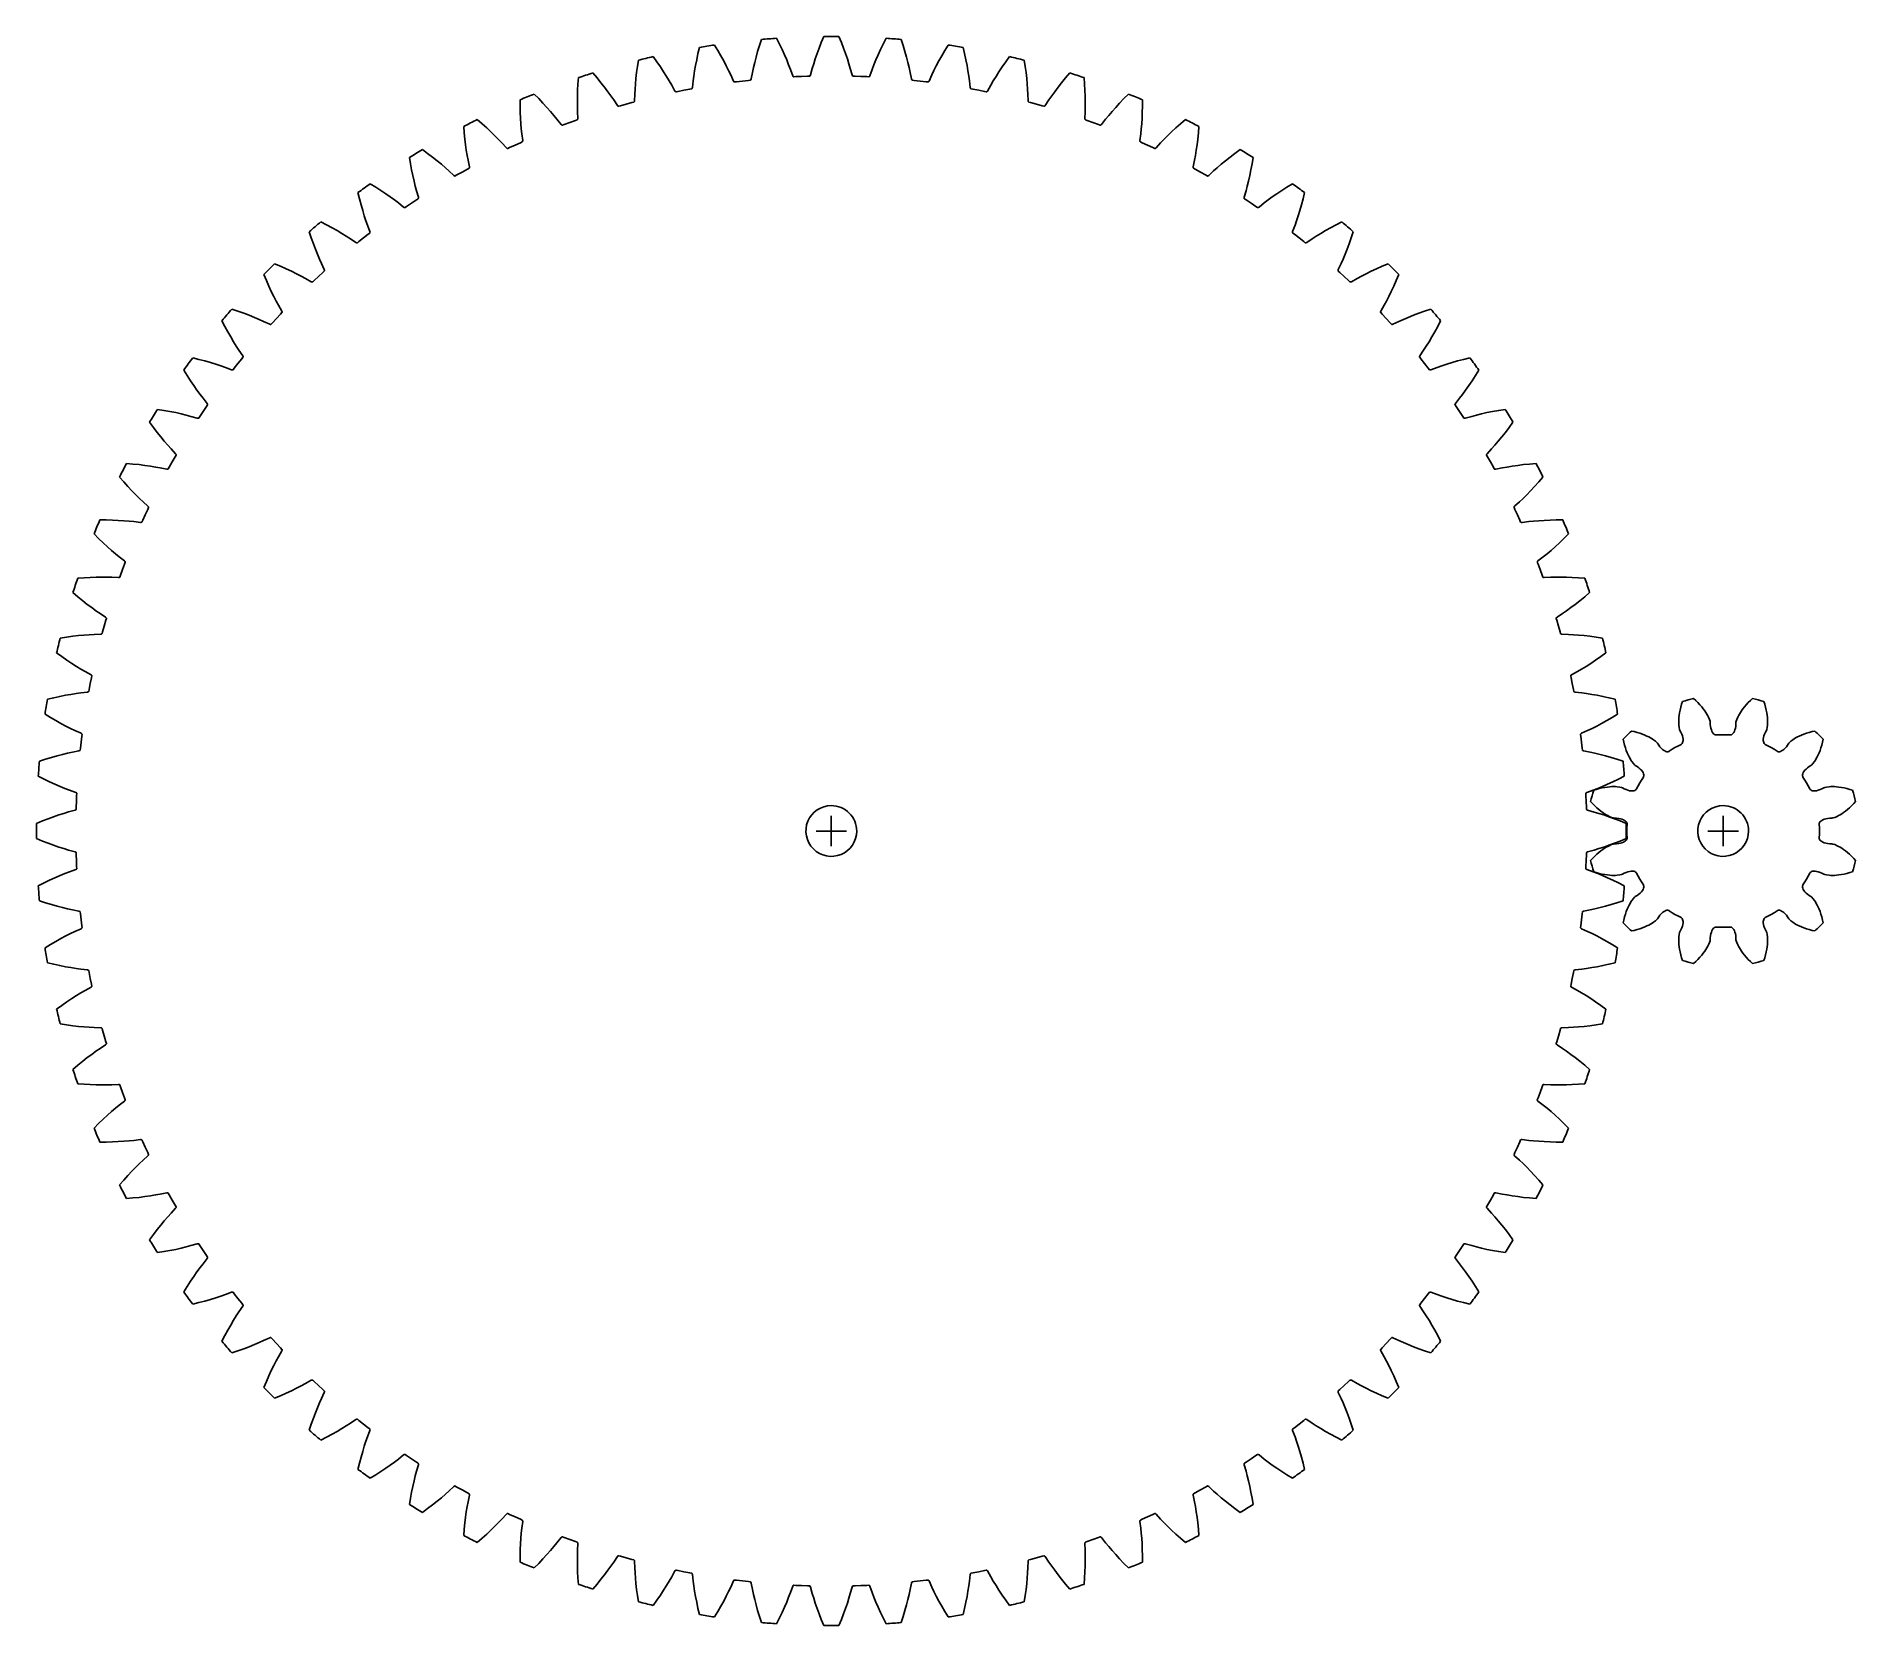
# Model space of a CAD drawing. Extents: x -63 to 81, y 77 to 202.
import ezdxf

# ---------------------------------------------------------------- set-up
doc = ezdxf.new("R2010")
doc.units = 0
doc.layers.get('0').update_dxf_attribs({"linetype": 'CONTINUOUS'})

msp = doc.modelspace()

# ---------------------------------------------------------------- linework, layer by layer
at = {"color": 7}
for points in [[(-4.319789, 202.143599), (-4.089456, 201.689695), (-3.878127, 201.250673), (-3.687284, 200.832024), (-3.514869, 200.431814), (-3.359979, 200.050491), (-3.222906, 199.691666), (-3.043123, 199.195122), (-3.009703, 199.141782), (-2.992788, 199.125432), (-2.975943, 199.115932), (-2.959288, 199.113332), (-2.80579, 199.120932), (-2.337436, 199.140972), (-1.868953, 199.157732), (-1.715329, 199.162132), (-1.698929, 199.166032), (-1.682879, 199.176802), (-1.667299, 199.194432), (-1.638167, 199.250232), (-1.497897, 199.759351), (-1.389399, 200.127824), (-1.264905, 200.520124), (-1.124422, 200.932627), (-0.967014, 201.36496), (-0.790782, 201.819209), (-0.596772, 202.289786)], [(0.596769, 202.289786), (0.790779, 201.819209), (0.967011, 201.36496), (1.124419, 200.932627), (1.264903, 200.520124), (1.389397, 200.127824), (1.497894, 199.759351), (1.638164, 199.250232), (1.667296, 199.194432), (1.682876, 199.176802), (1.698926, 199.166032), (1.715326, 199.162132), (1.868951, 199.157732), (2.337434, 199.140972), (2.805788, 199.120932), (2.959286, 199.113332), (2.975941, 199.115932), (2.992786, 199.125432), (3.009701, 199.141782), (3.043121, 199.195122), (3.222903, 199.691666), (3.359977, 200.050491), (3.514867, 200.431814), (3.687282, 200.832024), (3.878125, 201.250673), (4.089453, 201.689695), (4.319787, 202.143599)], [(-14.042848, 200.698389), (-13.744344, 200.286105), (-13.46694, 199.885547), (-13.212955, 199.501906), (-12.980056, 199.133596), (-12.767421, 198.781198), (-12.575903, 198.448234), (-12.320657, 197.985927), (-12.279307, 197.938477), (-12.260047, 197.924977), (-12.241927, 197.918277), (-12.225067, 197.918316), (-12.074655, 197.949876), (-11.615203, 198.042936), (-11.15511, 198.132786), (-11.004069, 198.161186), (-10.988479, 198.167586), (-10.974309, 198.180736), (-10.961679, 198.200576), (-10.941639, 198.260246), (-10.882739, 198.785041), (-10.833219, 199.165951), (-10.771629, 199.572895), (-10.697409, 200.002296), (-10.609569, 200.453931), (-10.506566, 200.930155), (-10.38856, 201.425288)], [(-9.209713, 201.611999), (-8.944477, 201.177566), (-8.699355, 200.756479), (-8.476253, 200.354093), (-8.272969, 199.968644), (-8.088638, 199.600649), (-7.923835, 199.253686), (-7.705648, 198.772778), (-7.668146, 198.722228), (-7.65, 198.707258), (-7.632463, 198.699158), (-7.615656, 198.697858), (-7.463231, 198.717518), (-6.997893, 198.774248), (-6.53217, 198.827718), (-6.379366, 198.844178), (-6.363323, 198.849378), (-6.348168, 198.861368), (-6.334019, 198.880158), (-6.309355, 198.938068), (-6.209462, 199.456623), (-6.130209, 199.832473), (-6.036878, 200.233331), (-5.929193, 200.655585), (-5.80619, 201.098935), (-5.666141, 201.565611), (-5.50965, 202.049959)], [(5.509648, 202.049959), (5.666139, 201.565611), (5.806188, 201.098935), (5.92919, 200.655585), (6.036876, 200.233331), (6.130207, 199.832473), (6.20946, 199.456623), (6.309353, 198.938068), (6.334017, 198.880158), (6.348166, 198.861368), (6.363321, 198.849378), (6.379364, 198.844178), (6.532168, 198.827718), (6.997891, 198.774248), (7.463228, 198.717518), (7.615654, 198.697858), (7.632461, 198.699158), (7.649998, 198.707258), (7.668144, 198.722228), (7.705646, 198.772778), (7.923833, 199.253686), (8.088636, 199.600649), (8.272967, 199.968644), (8.47625, 200.354093), (8.699352, 200.756479), (8.944475, 201.177566), (9.209711, 201.611999)], [(10.388557, 201.425288), (10.506563, 200.930155), (10.609566, 200.453931), (10.697406, 200.002296), (10.771626, 199.572895), (10.833216, 199.165951), (10.882736, 198.785041), (10.941636, 198.260246), (10.961676, 198.200576), (10.974306, 198.180736), (10.988476, 198.167586), (11.004066, 198.161186), (11.155107, 198.132786), (11.6152, 198.042936), (12.074652, 197.949876), (12.225064, 197.918316), (12.241924, 197.918277), (12.260044, 197.924977), (12.279304, 197.938477), (12.320654, 197.985927), (12.5759, 198.448234), (12.767418, 198.781198), (12.980053, 199.133596), (13.212952, 199.501906), (13.466937, 199.885547), (13.744341, 200.286105), (14.042845, 200.698389)], [(-18.789399, 199.408389), (-18.459469, 199.020797), (-18.151492, 198.643239), (-17.86819, 198.280708), (-17.607111, 197.931805), (-17.367483, 197.597178), (-17.150431, 197.280266), (-16.8597, 196.839411), (-16.81475, 196.795351), (-16.79449, 196.783401), (-16.7759, 196.778101), (-16.7591, 196.779501), (-16.611627, 196.822761), (-16.160893, 196.951586), (-15.709268, 197.077253), (-15.560921, 197.117423), (-15.545881, 197.125023), (-15.532791, 197.139243), (-15.521761, 197.160023), (-15.506461, 197.221083), (-15.488921, 197.74888), (-15.469441, 198.132501), (-15.439971, 198.543024), (-15.399661, 198.976925), (-15.347531, 199.434058), (-15.282212, 199.916897), (-15.203412, 200.419762)], [(15.203409, 200.419762), (15.282209, 199.916897), (15.347528, 199.434058), (15.399658, 198.976925), (15.439968, 198.543024), (15.469438, 198.132501), (15.488918, 197.74888), (15.506458, 197.221083), (15.521758, 197.160023), (15.532788, 197.139243), (15.545878, 197.125023), (15.560918, 197.117423), (15.709265, 197.077253), (16.16089, 196.951586), (16.611624, 196.822761), (16.759097, 196.779501), (16.775897, 196.778101), (16.794487, 196.783401), (16.814747, 196.795351), (16.859697, 196.839411), (17.150428, 197.280266), (17.36748, 197.597178), (17.607108, 197.931805), (17.868187, 198.280708), (18.151489, 198.643239), (18.459466, 199.020797), (18.789396, 199.408389)], [(-23.420147, 197.74991), (-23.060824, 197.389399), (-22.724173, 197.037169), (-22.413301, 196.697982), (-22.125652, 196.37064), (-21.860508, 196.055844), (-21.619262, 195.756939), (-21.294837, 195.340253), (-21.246567, 195.299853), (-21.225427, 195.289533), (-21.206477, 195.285733), (-21.189837, 195.288433), (-21.046213, 195.343133), (-20.606975, 195.506925), (-20.166602, 195.667639), (-20.021865, 195.719319), (-20.007475, 195.728119), (-19.995535, 195.743319), (-19.986135, 195.764899), (-19.975675, 195.826969), (-19.999595, 196.354515), (-20.010275, 196.738482), (-20.013075, 197.150052), (-20.006975, 197.585778), (-19.990865, 198.045592), (-19.963625, 198.532067), (-19.924525, 199.039565)], [(19.924522, 199.039565), (19.963622, 198.532067), (19.990862, 198.045592), (20.006972, 197.585778), (20.013072, 197.150052), (20.010272, 196.738482), (19.999592, 196.354515), (19.975672, 195.826969), (19.986132, 195.764899), (19.995532, 195.743319), (20.007472, 195.728119), (20.021862, 195.719319), (20.166599, 195.667639), (20.606972, 195.506925), (21.04621, 195.343133), (21.189834, 195.288433), (21.206474, 195.285733), (21.225424, 195.289533), (21.246564, 195.299853), (21.294834, 195.340253), (21.619259, 195.756939), (21.860505, 196.055844), (22.125649, 196.37064), (22.413298, 196.697982), (22.72417, 197.037169), (23.060821, 197.389399), (23.420144, 197.74991)], [(-27.906559, 195.733186), (-27.520057, 195.401977), (-27.156809, 195.077246), (-26.820282, 194.763496), (-26.507839, 194.459731), (-26.218813, 194.16671), (-25.954857, 193.887654), (-25.59874, 193.497707), (-25.54745, 193.461217), (-25.52557, 193.452617), (-25.50638, 193.450317), (-25.49, 193.454317), (-25.351111, 193.520117), (-24.926079, 193.717866), (-24.499673, 193.912636), (-24.359436, 193.975516), (-24.345776, 193.985416), (-24.335066, 194.001506), (-24.327366, 194.023756), (-24.321766, 194.086456), (-24.387006, 194.610499), (-24.427776, 194.992445), (-24.462886, 195.402524), (-24.490956, 195.837389), (-24.510976, 196.297049), (-24.521996, 196.784161), (-24.522836, 197.293162)], [(24.522833, 197.293162), (24.521993, 196.784161), (24.510973, 196.297049), (24.490953, 195.837389), (24.462883, 195.402524), (24.427773, 194.992445), (24.387003, 194.610499), (24.321763, 194.086456), (24.327363, 194.023756), (24.335063, 194.001506), (24.345773, 193.985416), (24.359433, 193.975516), (24.49967, 193.912636), (24.926076, 193.717866), (25.351108, 193.520117), (25.489997, 193.454317), (25.506377, 193.450317), (25.525567, 193.452617), (25.547447, 193.461217), (25.598737, 193.497707), (25.954854, 193.887654), (26.21881, 194.16671), (26.507836, 194.459731), (26.820279, 194.763496), (27.156806, 195.077246), (27.520054, 195.401977), (27.906556, 195.733186)], [(-32.220848, 193.370826), (-31.809552, 193.070963), (-31.421945, 192.775734), (-31.06184, 192.489355), (-30.726526, 192.21104), (-30.4154, 191.941598), (-30.130364, 191.684112), (-29.744751, 191.323307), (-29.690761, 191.290957), (-29.668271, 191.284057), (-29.648961, 191.283261), (-29.632941, 191.288461), (-29.499642, 191.364961), (-29.091435, 191.595448), (-28.681625, 191.823073), (-28.546753, 191.896763), (-28.533913, 191.907683), (-28.524513, 191.924563), (-28.518613, 191.947343), (-28.517988, 192.010283), (-28.624141, 192.527593), (-28.694751, 192.905162), (-28.761921, 193.311223), (-28.824021, 193.742544), (-28.880041, 194.199218), (-28.929241, 194.683963), (-28.970011, 195.191329)], [(28.970008, 195.191329), (28.929238, 194.683963), (28.880038, 194.199218), (28.824018, 193.742544), (28.761918, 193.311223), (28.694748, 192.905162), (28.624138, 192.527593), (28.517985, 192.010283), (28.51861, 191.947343), (28.52451, 191.924563), (28.53391, 191.907683), (28.54675, 191.896763), (28.681622, 191.823073), (29.091432, 191.595448), (29.499639, 191.364961), (29.632938, 191.288461), (29.648958, 191.283261), (29.668268, 191.284057), (29.690758, 191.290957), (29.744748, 191.323307), (30.130361, 191.684112), (30.415397, 191.941598), (30.726523, 192.21104), (31.061837, 192.489355), (31.421942, 192.775734), (31.809549, 193.070963), (32.220845, 193.370826)], [(-36.336541, 190.677192), (-35.902986, 190.410524), (-35.493411, 190.146615), (-35.111946, 189.889372), (-34.755829, 189.638224), (-34.424524, 189.394024), (-34.120164, 189.159695), (-33.70743, 188.830258), (-33.65107, 188.802238), (-33.62811, 188.797138), (-33.6088, 188.79786), (-33.59324, 188.80436), (-33.466354, 188.89108), (-33.077489, 189.152884), (-32.686802, 189.41196), (-32.558128, 189.496), (-32.546178, 189.50789), (-32.538078, 189.52546), (-32.533978, 189.54863), (-32.538278, 189.61143), (-32.684693, 190.118816), (-32.78471, 190.489681), (-32.88354, 190.88922), (-32.97929, 191.314338), (-33.070969, 191.765208), (-33.158049, 192.2446), (-33.238509, 192.747203)], [(33.238506, 192.747203), (33.158046, 192.2446), (33.070966, 191.765208), (32.979287, 191.314338), (32.883537, 190.88922), (32.784707, 190.489681), (32.68469, 190.118816), (32.538275, 189.61143), (32.533975, 189.54863), (32.538075, 189.52546), (32.546175, 189.50789), (32.558125, 189.496), (32.686799, 189.41196), (33.077486, 189.152884), (33.466351, 188.89108), (33.593237, 188.80436), (33.608797, 188.79786), (33.628107, 188.797138), (33.651067, 188.802238), (33.707427, 188.830258), (34.120161, 189.159695), (34.424521, 189.394024), (34.755826, 189.638224), (35.111943, 189.889372), (35.493408, 190.146615), (35.902983, 190.410524), (36.336538, 190.677192)], [(-40.228169, 187.669003), (-39.775027, 187.437173), (-39.346009, 187.206213), (-38.945537, 186.979693), (-38.570813, 186.75726), (-38.221368, 186.539805), (-37.899561, 186.33008), (-37.462253, 186.034041), (-37.403863, 186.010531), (-37.380573, 186.007231), (-37.361373, 186.009431), (-37.346373, 186.017131), (-37.226683, 186.113541), (-36.859557, 186.405047), (-36.490401, 186.693978), (-36.368717, 186.787858), (-36.357737, 186.800648), (-36.351037, 186.818798), (-36.348837, 186.842218), (-36.358037, 186.904478), (-36.543809, 187.398813), (-36.672616, 187.760688), (-36.802487, 188.15124), (-36.931296, 188.567537), (-37.05807, 189.009824), (-37.182496, 189.480906), (-37.302136, 189.975646)], [(37.302133, 189.975646), (37.182493, 189.480906), (37.058067, 189.009824), (36.931293, 188.567537), (36.802484, 188.15124), (36.672613, 187.760688), (36.543806, 187.398813), (36.358034, 186.904478), (36.348834, 186.842218), (36.351034, 186.818798), (36.357734, 186.800648), (36.368714, 186.787858), (36.490398, 186.693978), (36.859554, 186.405047), (37.22668, 186.113541), (37.34637, 186.017131), (37.36137, 186.009431), (37.38057, 186.007231), (37.40386, 186.010531), (37.46225, 186.034041), (37.899558, 186.33008), (38.221365, 186.539805), (38.57081, 186.75726), (38.945534, 186.979693), (39.346006, 187.206213), (39.775024, 187.437173), (40.228166, 187.669003)], [(-43.871693, 184.364752), (-43.401759, 184.16919), (-42.955942, 183.972603), (-42.538933, 183.778201), (-42.147912, 183.585854), (-41.782483, 183.396487), (-41.445213, 183.212656), (-40.986027, 182.951841), (-40.925977, 182.932991), (-40.902497, 182.931591), (-40.883537, 182.935291), (-40.869187, 182.944091), (-40.75743, 183.049592), (-40.414307, 183.369003), (-40.068958, 183.686007), (-39.955015, 183.789143), (-39.945115, 183.802753), (-39.939915, 183.821363), (-39.939515, 183.844883), (-39.953595, 183.906233), (-40.177579, 184.384469), (-40.334382, 184.735122), (-40.494494, 185.114281), (-40.655569, 185.519188), (-40.816653, 185.950165), (-40.977656, 186.410031), (-41.135744, 186.89386)], [(41.135741, 186.89386), (40.977653, 186.410031), (40.81665, 185.950165), (40.655566, 185.519188), (40.494491, 185.114281), (40.334379, 184.735122), (40.177576, 184.384469), (39.953592, 183.906233), (39.939512, 183.844883), (39.939912, 183.821363), (39.945112, 183.802753), (39.955012, 183.789143), (40.068955, 183.686007), (40.414304, 183.369003), (40.757427, 183.049592), (40.869184, 182.944091), (40.883534, 182.935291), (40.902494, 182.931591), (40.925974, 182.932991), (40.986024, 182.951841), (41.44521, 183.212656), (41.78248, 183.396487), (42.147909, 183.585854), (42.53893, 183.778201), (42.955939, 183.972603), (43.401756, 184.16919), (43.87169, 184.364752)], [(-47.244762, 180.784843), (-46.760933, 180.626754), (-46.301066, 180.465751), (-45.87009, 180.304667), (-45.465183, 180.143592), (-45.086023, 179.98348), (-44.73537, 179.826678), (-44.257135, 179.602694), (-44.195785, 179.588614), (-44.172265, 179.589014), (-44.153655, 179.594214), (-44.140045, 179.604114), (-44.036909, 179.718057), (-43.719905, 180.063405), (-43.400493, 180.406528), (-43.294992, 180.518285), (-43.286192, 180.532635), (-43.282492, 180.551595), (-43.283892, 180.575075), (-43.302742, 180.635125), (-43.563558, 181.094312), (-43.747389, 181.431582), (-43.936756, 181.79701), (-44.129103, 182.188031), (-44.323504, 182.605041), (-44.520091, 183.050858), (-44.715653, 183.520791)], [(44.71565, 183.520791), (44.520088, 183.050858), (44.323501, 182.605041), (44.1291, 182.188031), (43.936753, 181.79701), (43.747386, 181.431582), (43.563555, 181.094312), (43.302739, 180.635125), (43.283889, 180.575075), (43.282489, 180.551595), (43.286189, 180.532635), (43.294989, 180.518285), (43.40049, 180.406528), (43.719902, 180.063405), (44.036906, 179.718057), (44.140042, 179.604114), (44.153652, 179.594214), (44.172262, 179.589014), (44.195782, 179.588614), (44.257132, 179.602694), (44.735367, 179.826678), (45.08602, 179.98348), (45.46518, 180.143592), (45.870087, 180.304667), (46.301063, 180.465751), (46.76093, 180.626754), (47.244759, 180.784843)], [(-50.326548, 176.951234), (-49.831807, 176.831594), (-49.360725, 176.707169), (-48.918439, 176.580395), (-48.502142, 176.451586), (-48.111589, 176.321715), (-47.749714, 176.192908), (-47.25538, 176.007136), (-47.19312, 175.997936), (-47.1697, 176.000136), (-47.15155, 176.006836), (-47.13876, 176.017816), (-47.04488, 176.1395), (-46.755949, 176.508656), (-46.464442, 176.875781), (-46.368032, 176.995471), (-46.360332, 177.010471), (-46.358132, 177.029671), (-46.361432, 177.052961), (-46.384942, 177.111351), (-46.680981, 177.54866), (-46.890707, 177.870467), (-47.108162, 178.219912), (-47.330595, 178.594635), (-47.557114, 178.995107), (-47.788074, 179.424126), (-48.019904, 179.877268)], [(48.019901, 179.877268), (47.788071, 179.424126), (47.557111, 178.995107), (47.330592, 178.594635), (47.108159, 178.219912), (46.890704, 177.870467), (46.680978, 177.54866), (46.384939, 177.111351), (46.361429, 177.052961), (46.358129, 177.029671), (46.360329, 177.010471), (46.368029, 176.995471), (46.464439, 176.875781), (46.755946, 176.508656), (47.044877, 176.1395), (47.138757, 176.017816), (47.151547, 176.006836), (47.169697, 176.000136), (47.193117, 175.997936), (47.255377, 176.007136), (47.749711, 176.192908), (48.111586, 176.321715), (48.502139, 176.451586), (48.918436, 176.580395), (49.360722, 176.707169), (49.831804, 176.831594), (50.326545, 176.951234)], [(-53.098104, 172.887608), (-52.595501, 172.807148), (-52.11611, 172.720068), (-51.66524, 172.628388), (-51.240121, 172.532638), (-50.840582, 172.433808), (-50.469718, 172.333791), (-49.962331, 172.187376), (-49.899531, 172.183076), (-49.876361, 172.187176), (-49.858791, 172.195276), (-49.846901, 172.207226), (-49.762861, 172.3359), (-49.503785, 172.726588), (-49.241981, 173.115453), (-49.155261, 173.242339), (-49.148761, 173.257899), (-49.148039, 173.277209), (-49.153139, 173.300169), (-49.181159, 173.356529), (-49.510596, 173.769262), (-49.744925, 174.073622), (-49.989126, 174.404928), (-50.240274, 174.761045), (-50.497517, 175.142509), (-50.761425, 175.552084), (-51.028093, 175.98564)], [(51.02809, 175.98564), (50.761422, 175.552084), (50.497514, 175.142509), (50.240271, 174.761045), (49.989123, 174.404928), (49.744922, 174.073622), (49.510593, 173.769262), (49.181156, 173.356529), (49.153136, 173.300169), (49.148036, 173.277209), (49.148758, 173.257899), (49.155258, 173.242339), (49.241978, 173.115453), (49.503782, 172.726588), (49.762858, 172.3359), (49.846898, 172.207226), (49.858788, 172.195276), (49.876358, 172.187176), (49.899528, 172.183076), (49.962328, 172.187376), (50.469715, 172.333791), (50.840579, 172.433808), (51.240118, 172.532638), (51.665237, 172.628388), (52.116107, 172.720068), (52.595498, 172.807148), (53.098101, 172.887608)], [(-55.542231, 168.61911), (-55.034865, 168.57834), (-54.550119, 168.52914), (-54.093445, 168.47312), (-53.662125, 168.41102), (-53.256064, 168.34385), (-52.878494, 168.27324), (-52.361184, 168.167087), (-52.298245, 168.167712), (-52.275465, 168.173612), (-52.258585, 168.183012), (-52.247665, 168.195852), (-52.173975, 168.330724), (-51.94635, 168.740533), (-51.715863, 169.14874), (-51.639363, 169.282039), (-51.634163, 169.298059), (-51.634959, 169.317369), (-51.641859, 169.339859), (-51.674209, 169.393849), (-52.035014, 169.779463), (-52.2925, 170.064499), (-52.561941, 170.375624), (-52.840256, 170.710938), (-53.126635, 171.071044), (-53.421865, 171.458651), (-53.721728, 171.869947)], [(53.721725, 171.869947), (53.421862, 171.458651), (53.126632, 171.071044), (52.840253, 170.710938), (52.561938, 170.375624), (52.292497, 170.064499), (52.035011, 169.779463), (51.674206, 169.393849), (51.641856, 169.339859), (51.634956, 169.317369), (51.63416, 169.298059), (51.63936, 169.282039), (51.71586, 169.14874), (51.946347, 168.740533), (52.173972, 168.330724), (52.247662, 168.195852), (52.258582, 168.183012), (52.275462, 168.173612), (52.298242, 168.167712), (52.361181, 168.167087), (52.878491, 168.27324), (53.256061, 168.34385), (53.662122, 168.41102), (54.093442, 168.47312), (54.550116, 168.52914), (55.034862, 168.57834), (55.542228, 168.61911)], [(-57.644063, 164.171934), (-57.135063, 164.171094), (-56.647951, 164.160074), (-56.18829, 164.140054), (-55.753425, 164.111984), (-55.343347, 164.076874), (-54.961401, 164.036104), (-54.437357, 163.970864), (-54.374657, 163.976464), (-54.352407, 163.984164), (-54.336317, 163.994874), (-54.326417, 164.008534), (-54.263537, 164.148771), (-54.068767, 164.575177), (-53.871019, 165.00021), (-53.805219, 165.139099), (-53.801219, 165.155479), (-53.803519, 165.174669), (-53.812119, 165.196549), (-53.848609, 165.247839), (-54.238555, 165.603955), (-54.517611, 165.867911), (-54.810633, 166.156937), (-55.114398, 166.469381), (-55.428148, 166.805908), (-55.752878, 167.169155), (-56.084087, 167.555657)], [(56.084084, 167.555657), (55.752875, 167.169155), (55.428145, 166.805908), (55.114395, 166.469381), (54.81063, 166.156937), (54.517608, 165.867911), (54.238552, 165.603955), (53.848606, 165.247839), (53.812116, 165.196549), (53.803516, 165.174669), (53.801216, 165.155479), (53.805216, 165.139099), (53.871016, 165.00021), (54.068764, 164.575177), (54.263534, 164.148771), (54.326414, 164.008534), (54.336314, 163.994874), (54.352404, 163.984164), (54.374654, 163.976464), (54.437354, 163.970864), (54.961398, 164.036104), (55.343344, 164.076874), (55.753422, 164.111984), (56.188287, 164.140054), (56.647948, 164.160074), (57.13506, 164.171094), (57.64406, 164.171934)], [(-59.390466, 159.573623), (-58.882968, 159.612723), (-58.396494, 159.639963), (-57.936679, 159.656073), (-57.500953, 159.662173), (-57.089384, 159.659373), (-56.705417, 159.648693), (-56.17787, 159.624773), (-56.1158, 159.635233), (-56.09422, 159.644633), (-56.07902, 159.656573), (-56.07022, 159.670963), (-56.01854, 159.815701), (-55.857826, 160.256074), (-55.694034, 160.695311), (-55.639334, 160.838935), (-55.636634, 160.855575), (-55.640434, 160.874525), (-55.650754, 160.895665), (-55.691154, 160.943935), (-56.10784, 161.26836), (-56.406746, 161.509607), (-56.721542, 161.774751), (-57.048884, 162.0624), (-57.38807, 162.373271), (-57.7403, 162.709922), (-58.100812, 163.069246)], [(58.100809, 163.069246), (57.740297, 162.709922), (57.388067, 162.373271), (57.048881, 162.0624), (56.721539, 161.774751), (56.406743, 161.509607), (56.107837, 161.26836), (55.691151, 160.943935), (55.650751, 160.895665), (55.640431, 160.874525), (55.636631, 160.855575), (55.639331, 160.838935), (55.694031, 160.695311), (55.857823, 160.256074), (56.018537, 159.815701), (56.070217, 159.670963), (56.079017, 159.656573), (56.094217, 159.644633), (56.115797, 159.635233), (56.177867, 159.624773), (56.705414, 159.648693), (57.089381, 159.659373), (57.50095, 159.662173), (57.936676, 159.656073), (58.396491, 159.639963), (58.882965, 159.612723), (59.390463, 159.573623)], [(-60.770663, 154.85251), (-60.267799, 154.93131), (-59.78496, 154.99663), (-59.327826, 155.04876), (-58.893925, 155.08907), (-58.483403, 155.11854), (-58.099782, 155.13802), (-57.571984, 155.15556), (-57.510924, 155.17086), (-57.490144, 155.18189), (-57.475924, 155.19498), (-57.468324, 155.21002), (-57.428154, 155.358367), (-57.302487, 155.809991), (-57.173662, 156.260725), (-57.130403, 156.408198), (-57.129003, 156.424998), (-57.134303, 156.443588), (-57.146253, 156.463848), (-57.190312, 156.508798), (-57.631167, 156.79953), (-57.948079, 157.016582), (-58.282707, 157.25621), (-58.63161, 157.517288), (-58.99414, 157.80059), (-59.371698, 158.108567), (-59.759291, 158.438498)], [(59.759288, 158.438498), (59.371695, 158.108567), (58.994137, 157.80059), (58.631607, 157.517288), (58.282704, 157.25621), (57.948076, 157.016582), (57.631164, 156.79953), (57.190309, 156.508798), (57.14625, 156.463848), (57.1343, 156.443588), (57.129, 156.424998), (57.1304, 156.408198), (57.173659, 156.260725), (57.302484, 155.809991), (57.428151, 155.358367), (57.468321, 155.21002), (57.475921, 155.19498), (57.490141, 155.18189), (57.510921, 155.17086), (57.571981, 155.15556), (58.099779, 155.13802), (58.4834, 155.11854), (58.893922, 155.08907), (59.327823, 155.04876), (59.784957, 154.99663), (60.267796, 154.93131), (60.77066, 154.85251)], [(-61.77619, 150.037658), (-61.281057, 150.155665), (-60.804832, 150.258668), (-60.353198, 150.346508), (-59.923797, 150.420728), (-59.516852, 150.482318), (-59.135942, 150.531838), (-58.611148, 150.590738), (-58.551478, 150.610778), (-58.531638, 150.623408), (-58.518488, 150.637578), (-58.512088, 150.653168), (-58.483688, 150.804209), (-58.393838, 151.264301), (-58.300778, 151.723753), (-58.269218, 151.874166), (-58.269179, 151.891026), (-58.275879, 151.909146), (-58.289379, 151.928406), (-58.336829, 151.969756), (-58.799135, 152.225002), (-59.132099, 152.41652), (-59.484497, 152.629154), (-59.852808, 152.862053), (-60.236449, 153.116038), (-60.637006, 153.393443), (-61.04929, 153.691947)], [(61.049287, 153.691947), (60.637003, 153.393443), (60.236446, 153.116038), (59.852805, 152.862053), (59.484494, 152.629154), (59.132096, 152.41652), (58.799132, 152.225002), (58.336826, 151.969756), (58.289376, 151.928406), (58.275876, 151.909146), (58.269176, 151.891026), (58.269215, 151.874166), (58.300775, 151.723753), (58.393835, 151.264301), (58.483685, 150.804209), (58.512085, 150.653168), (58.518485, 150.637578), (58.531635, 150.623408), (58.551475, 150.610778), (58.611145, 150.590738), (59.135939, 150.531838), (59.516849, 150.482318), (59.923794, 150.420728), (60.353195, 150.346508), (60.804829, 150.258668), (61.281054, 150.155665), (61.776187, 150.037658)], [(63.05126, 147.528663), (63.266322, 147.482705), (63.50363, 147.422054), (63.725192, 147.355417), (63.926766, 147.285462), (64.112554, 147.212167), (64.281881, 147.137023), (64.433548, 147.061948), (64.570197, 146.987025), (64.68822, 146.915724), (64.792154, 146.846866), (64.953566, 146.725111), (65.060109, 146.629954), (65.115842, 146.571441), (65.203643, 146.426145), (65.298599, 146.293237), (65.395119, 146.180019), (65.491728, 146.086367), (65.586975, 146.012054), (65.679398, 145.956792), (65.767589, 145.92016), (65.85016, 145.901703), (65.92576, 145.90086), (65.993066, 145.916983), (66.030353, 145.935359), (66.266452, 146.088483), (66.48804, 146.221463), (66.713997, 146.346873), (66.964656, 146.474779), (66.999214, 146.497883), (67.04683, 146.54811), (67.0839, 146.614003), (67.109201, 146.69474), (67.121572, 146.789432), (67.119922, 146.897104), (67.103189, 147.016746), (67.070388, 147.147238), (67.020598, 147.287436), (66.952974, 147.436125), (66.871045, 147.58481), (66.848238, 147.662333), (66.819101, 147.80218), (66.794364, 148.002846), (66.786694, 148.127284), (66.783954, 148.265145), (66.787394, 148.420949), (66.798211, 148.589833), (66.817798, 148.774047), (66.847217, 148.971592), (66.887421, 149.181137), (66.940493, 149.406334), (67.006622, 149.642175), (67.074352, 149.851404)], [(67.96001, 150.088715), (68.12328, 149.941383), (68.29847, 149.770203), (68.45703, 149.601713), (68.59662, 149.440343), (68.72087, 149.283973), (68.82994, 149.134233), (68.92375, 148.993383), (69.00463, 148.860173), (69.07119, 148.739413), (69.12677, 148.627813), (69.20568, 148.441664), (69.250369, 148.305984), (69.269379, 148.227444), (69.272769, 148.057714), (69.288549, 147.895134), (69.315529, 147.748824), (69.352369, 147.619414), (69.397699, 147.507434), (69.450109, 147.413364), (69.508169, 147.337544), (69.570449, 147.280274), (69.635499, 147.241744), (69.701849, 147.222054), (69.743329, 147.219324), (70.024359, 147.233884), (70.282756, 147.238262), (70.541146, 147.233892), (70.822176, 147.219332), (70.863656, 147.222062), (70.930006, 147.241752), (70.995056, 147.280282), (71.057336, 147.337552), (71.115396, 147.413372), (71.167806, 147.507442), (71.213136, 147.619422), (71.249976, 147.748832), (71.276956, 147.895141), (71.292736, 148.057721), (71.296126, 148.227451), (71.315136, 148.305991), (71.359826, 148.441671), (71.438736, 148.627821), (71.494316, 148.739421), (71.560876, 148.860181), (71.641756, 148.993391), (71.735565, 149.134241), (71.844635, 149.283981), (71.968885, 149.44035), (72.108475, 149.60172), (72.267035, 149.77021), (72.442225, 149.94139), (72.605495, 150.088722)], [(73.491154, 149.851411), (73.558884, 149.642182), (73.625012, 149.406341), (73.678084, 149.181145), (73.718288, 148.971599), (73.747707, 148.774054), (73.767294, 148.589841), (73.778111, 148.420956), (73.781551, 148.265153), (73.778811, 148.127292), (73.771141, 148.002853), (73.746404, 147.802188), (73.717267, 147.662341), (73.69446, 147.584818), (73.612531, 147.436132), (73.544908, 147.287444), (73.495118, 147.147246), (73.462317, 147.016754), (73.445584, 146.897111), (73.443934, 146.789439), (73.456305, 146.694747), (73.481606, 146.61401), (73.518676, 146.548117), (73.566292, 146.49789), (73.600849, 146.474786), (73.851508, 146.346881), (74.077466, 146.22147), (74.299053, 146.088491), (74.535152, 145.935367), (74.57244, 145.916991), (74.639746, 145.900868), (74.715346, 145.901711), (74.797917, 145.920168), (74.886107, 145.9568), (74.97853, 146.012062), (75.073777, 146.086375), (75.170386, 146.180026), (75.266906, 146.293245), (75.361862, 146.426153), (75.449663, 146.571448), (75.505396, 146.629961), (75.611939, 146.725118), (75.773352, 146.846874), (75.877285, 146.915732), (75.995308, 146.987033), (76.131957, 147.061956), (76.283624, 147.137031), (76.452951, 147.212175), (76.63874, 147.285469), (76.840313, 147.355424), (77.061875, 147.422061), (77.299184, 147.482712), (77.514246, 147.52867)], [(-62.40086, 145.158749), (-61.916513, 145.31524), (-61.449837, 145.455289), (-61.006486, 145.578291), (-60.584232, 145.685977), (-60.183375, 145.779308), (-59.807525, 145.858561), (-59.288969, 145.958454), (-59.231059, 145.983118), (-59.212269, 145.997267), (-59.200279, 146.012422), (-59.195079, 146.028465), (-59.178619, 146.181269), (-59.125149, 146.646992), (-59.068419, 147.112329), (-59.048759, 147.264755), (-59.050059, 147.281562), (-59.058159, 147.299099), (-59.073129, 147.317245), (-59.123679, 147.354747), (-59.604587, 147.572934), (-59.951551, 147.737737), (-60.319546, 147.922068), (-60.704994, 148.125352), (-61.10738, 148.348453), (-61.528468, 148.593576), (-61.962901, 148.858812)], [(61.962898, 148.858812), (61.528465, 148.593576), (61.107377, 148.348453), (60.704991, 148.125352), (60.319543, 147.922068), (59.951548, 147.737737), (59.604584, 147.572934), (59.123676, 147.354747), (59.073126, 147.317245), (59.058156, 147.299099), (59.050056, 147.281562), (59.048756, 147.264755), (59.068416, 147.112329), (59.125146, 146.646992), (59.178616, 146.181269), (59.195076, 146.028465), (59.200276, 146.012422), (59.212266, 145.997267), (59.231056, 145.983118), (59.288966, 145.958454), (59.807522, 145.858561), (60.183372, 145.779308), (60.584229, 145.685977), (61.006483, 145.578291), (61.449834, 145.455289), (61.91651, 145.31524), (62.400857, 145.158749)], [(60.080172, 142.857224), (60.2894, 142.924954), (60.525242, 142.991083), (60.750438, 143.044155), (60.959983, 143.084359), (61.157529, 143.113778), (61.341742, 143.133365), (61.510627, 143.144182), (61.66643, 143.147622), (61.804291, 143.144882), (61.928729, 143.137212), (62.129395, 143.112475), (62.269242, 143.083338), (62.346765, 143.060531), (62.495451, 142.978602), (62.644139, 142.910978), (62.784337, 142.861188), (62.914829, 142.828387), (63.034472, 142.811654), (63.142144, 142.810004), (63.236836, 142.822375), (63.317573, 142.847676), (63.383466, 142.884746), (63.433693, 142.932362), (63.456796, 142.96692), (63.584702, 143.217579), (63.710113, 143.443536), (63.843092, 143.665123), (63.996216, 143.901222), (64.014592, 143.93851), (64.030715, 144.005816), (64.029872, 144.081416), (64.011415, 144.163987), (63.974783, 144.252178), (63.919521, 144.344601), (63.845208, 144.439848), (63.751556, 144.536456), (63.638338, 144.632976), (63.50543, 144.727932), (63.360135, 144.815733), (63.301622, 144.871466), (63.206465, 144.978009), (63.084709, 145.139422), (63.015851, 145.243355), (62.94455, 145.361378), (62.869627, 145.498027), (62.794552, 145.649694), (62.719408, 145.819021), (62.646113, 146.00481), (62.576158, 146.206383), (62.509521, 146.427945), (62.448871, 146.665254), (62.402913, 146.880316)], [(78.162593, 146.880323), (78.116635, 146.665261), (78.055984, 146.427952), (77.989347, 146.206391), (77.919392, 146.004817), (77.846097, 145.819029), (77.770953, 145.649701), (77.695878, 145.498035), (77.620955, 145.361386), (77.549654, 145.243363), (77.480796, 145.139429), (77.359041, 144.978016), (77.263884, 144.871474), (77.205371, 144.815741), (77.060075, 144.72794), (76.927167, 144.632984), (76.813949, 144.536464), (76.720297, 144.439855), (76.645984, 144.344608), (76.590722, 144.252185), (76.55409, 144.163994), (76.535633, 144.081423), (76.53479, 144.005823), (76.550913, 143.938517), (76.569289, 143.901229), (76.722413, 143.66513), (76.855393, 143.443543), (76.980803, 143.217586), (77.108709, 142.966927), (77.131813, 142.932369), (77.18204, 142.884753), (77.247933, 142.847683), (77.32867, 142.822382), (77.423362, 142.810011), (77.531034, 142.811661), (77.650676, 142.828394), (77.781168, 142.861195), (77.921366, 142.910985), (78.070055, 142.978609), (78.21874, 143.060538), (78.296263, 143.083345), (78.43611, 143.112482), (78.636776, 143.137219), (78.761214, 143.144889), (78.899075, 143.147629), (79.054878, 143.144189), (79.223763, 143.133372), (79.407976, 143.113785), (79.605522, 143.084366), (79.815067, 143.044162), (80.040264, 142.99109), (80.276105, 142.924961), (80.485334, 142.857231)], [(-62.640687, 140.24587), (-62.17011, 140.43988), (-61.715862, 140.616112), (-61.283529, 140.77352), (-60.871025, 140.914004), (-60.478725, 141.038498), (-60.110253, 141.146996), (-59.601133, 141.287266), (-59.545333, 141.316398), (-59.527703, 141.331978), (-59.516933, 141.348028), (-59.513033, 141.364428), (-59.508633, 141.518052), (-59.491873, 141.986535), (-59.471833, 142.454889), (-59.464233, 142.608387), (-59.466833, 142.625042), (-59.476333, 142.641887), (-59.492683, 142.658802), (-59.546023, 142.692222), (-60.042568, 142.872005), (-60.401392, 143.009078), (-60.782715, 143.163968), (-61.182925, 143.336383), (-61.601575, 143.527226), (-62.040596, 143.738554), (-62.4945, 143.968888)], [(62.040321, 143.73828), (61.6013, 143.526951), (61.18265, 143.336108), (60.78244, 143.163693), (60.401117, 143.008803), (60.042293, 142.87173), (59.545748, 142.691947), (59.492408, 142.658527), (59.476058, 142.641612), (59.466558, 142.624767), (59.463958, 142.608112), (59.471558, 142.454614), (59.491598, 141.98626), (59.508358, 141.517778), (59.512758, 141.364153), (59.516658, 141.347753), (59.527428, 141.331703), (59.545058, 141.316123), (59.600858, 141.286991), (60.109978, 141.146721), (60.47845, 141.038224), (60.87075, 140.913729), (61.283254, 140.773246), (61.715587, 140.615838), (62.169835, 140.439606), (62.640412, 140.245596)], [(62.494497, 143.968888), (62.040321, 143.73828)], [(59.842861, 137.326088), (59.990193, 137.489358), (60.161373, 137.664548), (60.329863, 137.823108), (60.491232, 137.962698), (60.647602, 138.086948), (60.797342, 138.196017), (60.938192, 138.289827), (61.071402, 138.370707), (61.192162, 138.437267), (61.303762, 138.492847), (61.489912, 138.571757), (61.625592, 138.616447), (61.704132, 138.635457), (61.873862, 138.638847), (62.036441, 138.654627), (62.182751, 138.681607), (62.312161, 138.718447), (62.424141, 138.763777), (62.518211, 138.816187), (62.594031, 138.874247), (62.651301, 138.936527), (62.689831, 139.001577), (62.709521, 139.067927), (62.712251, 139.109407), (62.697691, 139.390437), (62.693321, 139.648827), (62.697691, 139.907216), (62.712251, 140.188246), (62.709521, 140.229726), (62.689831, 140.296076), (62.651301, 140.361126), (62.594031, 140.423406), (62.518211, 140.481466), (62.424141, 140.533876), (62.312161, 140.579206), (62.182751, 140.616046), (62.036441, 140.643026), (61.873862, 140.658806), (61.704132, 140.662196), (61.625592, 140.681206), (61.489912, 140.725896), (61.303762, 140.804806), (61.192162, 140.860386), (61.071402, 140.926946), (60.938192, 141.007826), (60.797342, 141.101636), (60.647602, 141.210706), (60.491232, 141.334955), (60.329863, 141.474545), (60.161373, 141.633105), (59.990193, 141.808295), (59.842861, 141.971565)], [(80.722645, 141.971573), (80.57532, 141.808295), (80.40414, 141.633105), (80.23565, 141.474545), (80.07428, 141.334955), (79.91791, 141.210706), (79.76817, 141.101636), (79.627321, 141.007826), (79.494111, 140.926946), (79.373351, 140.860386), (79.261751, 140.804806), (79.075601, 140.725896), (78.939921, 140.681206), (78.861381, 140.662196), (78.691651, 140.658806), (78.529071, 140.643026), (78.382761, 140.616046), (78.253351, 140.579206), (78.141371, 140.533876), (78.047302, 140.481466), (77.971482, 140.423406), (77.914212, 140.361126), (77.875682, 140.296076), (77.855992, 140.229726), (77.853262, 140.188246), (77.867822, 139.907216), (77.872192, 139.648827), (77.867822, 139.390437), (77.853262, 139.109407), (77.855992, 139.067927), (77.875682, 139.001577), (77.914212, 138.936527), (77.971482, 138.874247), (78.047302, 138.816187), (78.141371, 138.763777), (78.253351, 138.718447), (78.382761, 138.681607), (78.529071, 138.654627), (78.691651, 138.638847), (78.861381, 138.635457), (78.939921, 138.616447), (79.075601, 138.571757), (79.261751, 138.492847), (79.373351, 138.437267), (79.494111, 138.370707), (79.627321, 138.289827), (79.76817, 138.196017), (79.91791, 138.086948), (80.07428, 137.962698), (80.23565, 137.823108), (80.40414, 137.664548), (80.57532, 137.489358), (80.722652, 137.326088)], [(0, 140.848826), (0, 138.448827)], [(70.282756, 140.848826), (70.282756, 138.448827)], [(-1.199999, 139.648827), (1.199999, 139.648827)], [(69.082757, 139.648827), (71.482756, 139.648827)], [(-62.4945, 135.329312), (-62.040596, 135.559645), (-61.601575, 135.770974), (-61.182925, 135.961817), (-60.782715, 136.134232), (-60.401392, 136.289122), (-60.042568, 136.426195), (-59.546023, 136.605978), (-59.492683, 136.639398), (-59.476333, 136.656313), (-59.466833, 136.673158), (-59.464233, 136.689813), (-59.471833, 136.843311), (-59.491873, 137.311665), (-59.508633, 137.780148), (-59.513033, 137.933772), (-59.516933, 137.950172), (-59.527703, 137.966222), (-59.545333, 137.981802), (-59.601133, 138.010934), (-60.110253, 138.151204), (-60.478725, 138.259702), (-60.871025, 138.384196), (-61.283529, 138.524679), (-61.715862, 138.682087), (-62.17011, 138.858319), (-62.640687, 139.05233)], [(62.640412, 139.052055), (62.169835, 138.858045), (61.715587, 138.681813), (61.283254, 138.524405), (60.87075, 138.383921), (60.47845, 138.259427), (60.109978, 138.15093), (59.600858, 138.01066), (59.545058, 137.981528), (59.527428, 137.965948), (59.516658, 137.949898), (59.512758, 137.933498), (59.508358, 137.779873), (59.491598, 137.31139), (59.471558, 136.843036), (59.463958, 136.689538), (59.466558, 136.672883), (59.476058, 136.656038), (59.492408, 136.639123), (59.545748, 136.605703), (60.042293, 136.425921), (60.401117, 136.288848), (60.78244, 136.133958), (61.18265, 135.961543), (61.6013, 135.770699), (62.040321, 135.559371), (62.494225, 135.329038)], [(62.448869, 132.63239), (62.50952, 132.869699), (62.576157, 133.091261), (62.646112, 133.292834), (62.719407, 133.478623), (62.794551, 133.64795), (62.869626, 133.799617), (62.944549, 133.936266), (63.01585, 134.054288), (63.084708, 134.158222), (63.206463, 134.319635), (63.30162, 134.426177), (63.360133, 134.48191), (63.505429, 134.569711), (63.638337, 134.664667), (63.751555, 134.761187), (63.845207, 134.857796), (63.91952, 134.953043), (63.974782, 135.045466), (64.011414, 135.133657), (64.029871, 135.216228), (64.030714, 135.291828), (64.014591, 135.359134), (63.996216, 135.396423), (63.843092, 135.632522), (63.710113, 135.854109), (63.584702, 136.080066), (63.456797, 136.330725), (63.433693, 136.365283), (63.383466, 136.412899), (63.317573, 136.449969), (63.236836, 136.47527), (63.142144, 136.487641), (63.034472, 136.485991), (62.914829, 136.469258), (62.784337, 136.436457), (62.644139, 136.386667), (62.495451, 136.319043), (62.346765, 136.237114), (62.269242, 136.214307), (62.129395, 136.18517), (61.92873, 136.160433), (61.804291, 136.152763), (61.66643, 136.150023), (61.510627, 136.153463), (61.341742, 136.16428), (61.157529, 136.183867), (60.959984, 136.213286), (60.750438, 136.25349), (60.525242, 136.306562), (60.289401, 136.372691), (60.080172, 136.440421)], [(80.485341, 136.440429), (80.276112, 136.372699), (80.040271, 136.306571), (79.815075, 136.253499), (79.605529, 136.213295), (79.407984, 136.183876), (79.22377, 136.164289), (79.054886, 136.153472), (78.899083, 136.150033), (78.761222, 136.15277), (78.636783, 136.160437), (78.436118, 136.185174), (78.29627, 136.214311), (78.218748, 136.237118), (78.070063, 136.319047), (77.921374, 136.386671), (77.781176, 136.436461), (77.650684, 136.469261), (77.531041, 136.485994), (77.423369, 136.487641), (77.328677, 136.47527), (77.24794, 136.449968), (77.182047, 136.412898), (77.13182, 136.365283), (77.108716, 136.330725), (76.98081, 136.080066), (76.8554, 135.854109), (76.722421, 135.632522), (76.569296, 135.396423), (76.55092, 135.359135), (76.534797, 135.291829), (76.53564, 135.216229), (76.554097, 135.133658), (76.590729, 135.045467), (76.645991, 134.953044), (76.720304, 134.857797), (76.813956, 134.761188), (76.927174, 134.664668), (77.060083, 134.569712), (77.205378, 134.481911), (77.263891, 134.426178), (77.359048, 134.319636), (77.480803, 134.158223), (77.549661, 134.054289), (77.620962, 133.936267), (77.695885, 133.799618), (77.77096, 133.647951), (77.846104, 133.478623), (77.919399, 133.292835), (77.989354, 133.091262), (78.055991, 132.8697), (78.116642, 132.632391), (78.1626, 132.417329)], [(-61.962901, 130.439388), (-61.528468, 130.704624), (-61.10738, 130.949747), (-60.704994, 131.172848), (-60.319546, 131.376132), (-59.951551, 131.560463), (-59.604587, 131.725266), (-59.123679, 131.943453), (-59.073129, 131.980955), (-59.058159, 131.999101), (-59.050059, 132.016638), (-59.048759, 132.033445), (-59.068419, 132.18587), (-59.125149, 132.651208), (-59.178619, 133.116931), (-59.195079, 133.269735), (-59.200279, 133.285778), (-59.212269, 133.300933), (-59.231059, 133.315082), (-59.288969, 133.339746), (-59.807525, 133.439639), (-60.183375, 133.518892), (-60.584232, 133.612223), (-61.006486, 133.719909), (-61.449837, 133.842911), (-61.916513, 133.98296), (-62.40086, 134.139451)], [(62.400585, 134.139176), (61.916238, 133.982685), (61.449562, 133.842636), (61.006211, 133.719634), (60.583957, 133.611948), (60.1831, 133.518617), (59.80725, 133.439364), (59.288694, 133.339471), (59.230784, 133.314807), (59.211994, 133.300658), (59.200004, 133.285503), (59.194804, 133.26946), (59.178344, 133.116657), (59.124874, 132.650933), (59.068144, 132.185596), (59.048484, 132.03317), (59.049784, 132.016363), (59.057884, 131.998826), (59.072854, 131.98068), (59.123404, 131.943179), (59.604312, 131.724992), (59.951276, 131.560188), (60.319271, 131.375857), (60.704719, 131.172574), (61.107105, 130.949472), (61.528193, 130.704349), (61.962626, 130.439113)], [(67.074359, 129.446242), (67.006629, 129.655471), (66.9405, 129.891312), (66.887428, 130.116508), (66.847224, 130.326054), (66.817805, 130.523599), (66.798218, 130.707812), (66.787401, 130.876697), (66.783961, 131.0325), (66.786701, 131.170361), (66.794371, 131.2948), (66.819108, 131.495465), (66.848245, 131.635312), (66.871052, 131.712835), (66.952981, 131.861521), (67.020605, 132.010209), (67.070395, 132.150407), (67.103196, 132.280899), (67.119929, 132.400542), (67.121579, 132.508214), (67.109208, 132.602906), (67.083907, 132.683643), (67.046837, 132.749536), (66.999221, 132.799763), (66.964655, 132.822867), (66.713996, 132.950772), (66.488039, 133.076183), (66.266452, 133.209162), (66.030353, 133.362286), (65.993065, 133.380662), (65.925759, 133.396785), (65.850159, 133.395943), (65.767588, 133.377486), (65.679397, 133.340854), (65.586974, 133.285592), (65.491727, 133.211279), (65.395118, 133.117627), (65.298598, 133.004409), (65.203642, 132.8715), (65.115841, 132.726205), (65.060108, 132.667692), (64.953566, 132.572535), (64.792153, 132.450779), (64.688219, 132.381921), (64.570196, 132.31062), (64.433547, 132.235698), (64.281881, 132.160623), (64.112553, 132.085479), (63.926765, 132.012184), (63.725191, 131.942229), (63.50363, 131.875592), (63.266321, 131.814941), (63.051259, 131.768983)], [(77.514255, 131.768981), (77.299193, 131.814939), (77.061884, 131.87559), (76.840322, 131.942227), (76.638749, 132.012183), (76.45296, 132.085478), (76.283633, 132.160621), (76.131966, 132.235696), (75.995317, 132.310619), (75.877295, 132.381921), (75.773361, 132.450779), (75.611948, 132.572534), (75.505405, 132.667692), (75.449672, 132.726204), (75.361871, 132.8715), (75.266916, 133.004408), (75.170395, 133.117626), (75.073786, 133.211278), (74.978539, 133.285591), (74.886116, 133.340853), (74.797925, 133.377485), (74.715353, 133.395942), (74.639754, 133.396785), (74.572448, 133.380662), (74.53516, 133.362286), (74.299061, 133.209162), (74.077474, 133.076183), (73.851517, 132.950772), (73.600858, 132.822867), (73.5663, 132.799763), (73.518684, 132.749536), (73.481614, 132.683643), (73.456313, 132.602906), (73.443942, 132.508214), (73.445592, 132.400542), (73.462325, 132.2809), (73.495126, 132.150407), (73.544916, 132.010209), (73.61254, 131.861521), (73.694469, 131.712835), (73.717276, 131.635313), (73.746413, 131.495465), (73.77115, 131.2948), (73.77882, 131.170361), (73.78156, 131.0325), (73.77812, 130.876697), (73.767303, 130.707812), (73.747716, 130.523599), (73.718297, 130.326054), (73.678093, 130.116508), (73.625021, 129.891312), (73.558892, 129.655471), (73.491162, 129.446242)], [(62.402911, 132.417328), (62.448869, 132.63239)], [(72.605495, 129.208931), (72.442225, 129.356263), (72.267035, 129.527443), (72.108475, 129.695933), (71.968885, 129.857303), (71.844635, 130.013673), (71.735565, 130.163412), (71.641756, 130.304262), (71.560876, 130.437472), (71.494316, 130.558232), (71.438736, 130.669832), (71.359826, 130.855982), (71.315136, 130.991662), (71.296126, 131.070202), (71.292736, 131.239932), (71.276956, 131.402512), (71.249976, 131.548822), (71.213136, 131.678231), (71.167806, 131.790211), (71.115396, 131.884281), (71.057336, 131.960101), (70.995056, 132.017371), (70.930006, 132.055901), (70.863656, 132.075591), (70.822176, 132.078321), (70.541146, 132.063761), (70.282756, 132.059391), (70.024367, 132.063761), (69.743337, 132.078321), (69.701857, 132.075591), (69.635507, 132.055901), (69.570457, 132.017371), (69.508177, 131.960101), (69.450117, 131.884281), (69.397707, 131.790211), (69.352377, 131.678231), (69.315537, 131.548822), (69.288557, 131.402512), (69.272777, 131.239932), (69.269387, 131.070202), (69.250377, 130.991662), (69.205687, 130.855982), (69.126777, 130.669832), (69.071197, 130.558232), (69.004637, 130.437472), (68.923757, 130.304262), (68.829947, 130.163412), (68.720877, 130.013673), (68.596627, 129.857303), (68.457037, 129.695933), (68.298478, 129.527443), (68.123288, 129.356263), (67.960018, 129.208931)], [(-61.04929, 125.606253), (-60.637006, 125.904757), (-60.236449, 126.182162), (-59.852808, 126.436147), (-59.484497, 126.669046), (-59.132099, 126.88168), (-58.799135, 127.073198), (-58.336829, 127.328444), (-58.289379, 127.369794), (-58.275879, 127.389054), (-58.269179, 127.407174), (-58.269218, 127.424034), (-58.300778, 127.574447), (-58.393838, 128.033899), (-58.483688, 128.493991), (-58.512088, 128.645032), (-58.518488, 128.660622), (-58.531638, 128.674792), (-58.551478, 128.687422), (-58.611148, 128.707462), (-59.135942, 128.766362), (-59.516852, 128.815882), (-59.923797, 128.877472), (-60.353198, 128.951692), (-60.804832, 129.039532), (-61.281057, 129.142535), (-61.77619, 129.260542)], [(61.775915, 129.260267), (61.280782, 129.14226), (60.804557, 129.039257), (60.352923, 128.951417), (59.923522, 128.877197), (59.516577, 128.815607), (59.135667, 128.766087), (58.610873, 128.707187), (58.551203, 128.687147), (58.531363, 128.674517), (58.518213, 128.660347), (58.511813, 128.644757), (58.483413, 128.493716), (58.393563, 128.033624), (58.300503, 127.574172), (58.268943, 127.423759), (58.268904, 127.406899), (58.275604, 127.388779), (58.289104, 127.369519), (58.336554, 127.328169), (58.79886, 127.072923), (59.131824, 126.881405), (59.484222, 126.668771), (59.852533, 126.435872), (60.236174, 126.181887), (60.636731, 125.904482), (61.049015, 125.605978)], [(-59.759291, 120.859702), (-59.371698, 121.189633), (-58.99414, 121.49761), (-58.63161, 121.780912), (-58.282707, 122.04199), (-57.948079, 122.281618), (-57.631167, 122.49867), (-57.190312, 122.789402), (-57.146253, 122.834352), (-57.134303, 122.854612), (-57.129003, 122.873202), (-57.130403, 122.890002), (-57.173662, 123.037475), (-57.302487, 123.488209), (-57.428154, 123.939833), (-57.468324, 124.08818), (-57.475924, 124.10322), (-57.490144, 124.11631), (-57.510924, 124.12734), (-57.571984, 124.14264), (-58.099782, 124.16018), (-58.483403, 124.17966), (-58.893925, 124.20913), (-59.327826, 124.24944), (-59.78496, 124.30157), (-60.267799, 124.36689), (-60.770663, 124.44569)], [(60.770388, 124.445415), (60.267524, 124.366615), (59.784685, 124.301295), (59.327551, 124.249165), (58.89365, 124.208855), (58.483128, 124.179385), (58.099507, 124.159905), (57.571709, 124.142365), (57.510649, 124.127065), (57.489869, 124.116035), (57.475649, 124.102945), (57.468049, 124.087905), (57.427879, 123.939558), (57.302212, 123.487934), (57.173387, 123.0372), (57.130128, 122.889727), (57.128728, 122.872927), (57.134028, 122.854337), (57.145978, 122.834077), (57.190037, 122.789127), (57.630892, 122.498395), (57.947804, 122.281343), (58.282432, 122.041715), (58.631335, 121.780637), (58.993865, 121.497335), (59.371423, 121.189358), (59.759016, 120.859427)], [(-58.100812, 116.228954), (-57.7403, 116.588278), (-57.38807, 116.924929), (-57.048884, 117.2358), (-56.721542, 117.523449), (-56.406746, 117.788593), (-56.10784, 118.02984), (-55.691154, 118.354265), (-55.650754, 118.402535), (-55.640434, 118.423675), (-55.636634, 118.442625), (-55.639334, 118.459265), (-55.694034, 118.602889), (-55.857826, 119.042126), (-56.01854, 119.482499), (-56.07022, 119.627237), (-56.07902, 119.641627), (-56.09422, 119.653567), (-56.1158, 119.662967), (-56.17787, 119.673427), (-56.705417, 119.649507), (-57.089384, 119.638827), (-57.500953, 119.636027), (-57.936679, 119.642127), (-58.396494, 119.658237), (-58.882968, 119.685477), (-59.390466, 119.724577)], [(59.390191, 119.724302), (58.882693, 119.685202), (58.396219, 119.657962), (57.936404, 119.641852), (57.500678, 119.635752), (57.089109, 119.638552), (56.705142, 119.649232), (56.177595, 119.673152), (56.115525, 119.662692), (56.093945, 119.653292), (56.078745, 119.641352), (56.069945, 119.626962), (56.018265, 119.482224), (55.857551, 119.041851), (55.693759, 118.602614), (55.639059, 118.45899), (55.636359, 118.44235), (55.640159, 118.4234), (55.650479, 118.40226), (55.690879, 118.35399), (56.107565, 118.029565), (56.406471, 117.788318), (56.721267, 117.523174), (57.048609, 117.235525), (57.387795, 116.924654), (57.740025, 116.588003), (58.100537, 116.228679)], [(-56.084087, 111.742543), (-55.752878, 112.129045), (-55.428148, 112.492292), (-55.114398, 112.828819), (-54.810633, 113.141263), (-54.517611, 113.430289), (-54.238555, 113.694245), (-53.848609, 114.050361), (-53.812119, 114.101651), (-53.803519, 114.123531), (-53.801219, 114.142721), (-53.805219, 114.159101), (-53.871019, 114.29799), (-54.068767, 114.723023), (-54.263537, 115.149429), (-54.326417, 115.289666), (-54.336317, 115.303326), (-54.352407, 115.314036), (-54.374657, 115.321736), (-54.437357, 115.327336), (-54.961401, 115.262096), (-55.343347, 115.221326), (-55.753425, 115.186216), (-56.18829, 115.158146), (-56.647951, 115.138126), (-57.135063, 115.127106), (-57.644063, 115.126266)], [(57.643788, 115.125991), (57.134788, 115.126831), (56.647676, 115.137851), (56.188015, 115.157871), (55.75315, 115.185941), (55.343072, 115.221051), (54.961126, 115.261821), (54.437082, 115.327061), (54.374382, 115.321461), (54.352132, 115.313761), (54.336042, 115.303051), (54.326142, 115.289391), (54.263262, 115.149154), (54.068492, 114.722748), (53.870744, 114.297715), (53.804944, 114.158826), (53.800944, 114.142446), (53.803244, 114.123256), (53.811844, 114.101376), (53.848334, 114.050086), (54.23828, 113.69397), (54.517336, 113.430014), (54.810358, 113.140988), (55.114123, 112.828544), (55.427873, 112.492017), (55.752603, 112.12877), (56.083812, 111.742268)], [(-53.721728, 107.428254), (-53.421865, 107.839549), (-53.126635, 108.227156), (-52.840256, 108.587262), (-52.561941, 108.922576), (-52.2925, 109.233701), (-52.035014, 109.518737), (-51.674209, 109.904351), (-51.641859, 109.958341), (-51.634959, 109.980831), (-51.634163, 110.000141), (-51.639363, 110.016161), (-51.715863, 110.14946), (-51.94635, 110.557667), (-52.173975, 110.967476), (-52.247665, 111.102348), (-52.258585, 111.115188), (-52.275465, 111.124588), (-52.298245, 111.130488), (-52.361184, 111.131113), (-52.878494, 111.02496), (-53.256064, 110.95435), (-53.662125, 110.88718), (-54.093445, 110.82508), (-54.550119, 110.76906), (-55.034865, 110.719861), (-55.542231, 110.679091)], [(55.541956, 110.678816), (55.03459, 110.719586), (54.549844, 110.768785), (54.09317, 110.824805), (53.66185, 110.886905), (53.255789, 110.954075), (52.878219, 111.024685), (52.360909, 111.130838), (52.29797, 111.130213), (52.27519, 111.124313), (52.25831, 111.114913), (52.24739, 111.102073), (52.1737, 110.967201), (51.946075, 110.557392), (51.715588, 110.149185), (51.639088, 110.015886), (51.633888, 109.999866), (51.634684, 109.980556), (51.641584, 109.958066), (51.673934, 109.904076), (52.034739, 109.518462), (52.292225, 109.233426), (52.561666, 108.922301), (52.839981, 108.586987), (53.12636, 108.226881), (53.42159, 107.839274), (53.721453, 107.427979)], [(-51.028093, 103.31256), (-50.761425, 103.746116), (-50.497517, 104.155691), (-50.240274, 104.537155), (-49.989126, 104.893272), (-49.744925, 105.224578), (-49.510596, 105.528938), (-49.181159, 105.941671), (-49.153139, 105.998031), (-49.148039, 106.020991), (-49.148761, 106.040301), (-49.155261, 106.055861), (-49.241981, 106.182747), (-49.503785, 106.571612), (-49.762861, 106.9623), (-49.846901, 107.090974), (-49.858791, 107.102924), (-49.876361, 107.111024), (-49.899531, 107.115124), (-49.962331, 107.110824), (-50.469718, 106.964409), (-50.840582, 106.864392), (-51.240121, 106.765562), (-51.66524, 106.669812), (-52.11611, 106.578132), (-52.595501, 106.491052), (-53.098104, 106.410592)], [(53.097829, 106.410317), (52.595226, 106.490777), (52.115835, 106.577857), (51.664965, 106.669537), (51.239846, 106.765287), (50.840307, 106.864117), (50.469443, 106.964134), (49.962056, 107.110549), (49.899256, 107.114849), (49.876086, 107.110749), (49.858516, 107.102649), (49.846626, 107.090699), (49.762586, 106.962025), (49.50351, 106.571337), (49.241706, 106.182472), (49.154986, 106.055586), (49.148486, 106.040026), (49.147764, 106.020716), (49.152864, 105.997756), (49.180884, 105.941396), (49.510321, 105.528663), (49.74465, 105.224303), (49.988851, 104.892997), (50.239999, 104.53688), (50.497242, 104.155416), (50.76115, 103.745841), (51.027818, 103.312285)], [(-48.019904, 99.420933), (-47.788074, 99.874074), (-47.557114, 100.303093), (-47.330595, 100.703565), (-47.108162, 101.078288), (-46.890707, 101.427733), (-46.680981, 101.74954), (-46.384942, 102.186849), (-46.361432, 102.245239), (-46.358132, 102.268529), (-46.360332, 102.287729), (-46.368032, 102.302729), (-46.464442, 102.422419), (-46.755949, 102.789544), (-47.04488, 103.1587), (-47.13876, 103.280384), (-47.15155, 103.291364), (-47.1697, 103.298064), (-47.19312, 103.300264), (-47.25538, 103.291064), (-47.749714, 103.105292), (-48.111589, 102.976485), (-48.502142, 102.846614), (-48.918439, 102.717805), (-49.360725, 102.591032), (-49.831807, 102.466606), (-50.326548, 102.346966)], [(50.326273, 102.346691), (49.831532, 102.466331), (49.36045, 102.590757), (48.918164, 102.71753), (48.501867, 102.846339), (48.111314, 102.97621), (47.749439, 103.105017), (47.255105, 103.290789), (47.192845, 103.299989), (47.169425, 103.297789), (47.151275, 103.291089), (47.138485, 103.280109), (47.044605, 103.158425), (46.755674, 102.789269), (46.464167, 102.422144), (46.367757, 102.302454), (46.360057, 102.287454), (46.357857, 102.268254), (46.361157, 102.244964), (46.384667, 102.186574), (46.680706, 101.749265), (46.890432, 101.427458), (47.107887, 101.078013), (47.33032, 100.70329), (47.556839, 100.302818), (47.787799, 99.873799), (48.019629, 99.420658)], [(-44.715653, 95.777409), (-44.520091, 96.247342), (-44.323504, 96.693159), (-44.129103, 97.110169), (-43.936756, 97.50119), (-43.747389, 97.866618), (-43.563558, 98.203888), (-43.302742, 98.663075), (-43.283892, 98.723125), (-43.282492, 98.746605), (-43.286192, 98.765565), (-43.294992, 98.779915), (-43.400493, 98.891672), (-43.719905, 99.234795), (-44.036909, 99.580143), (-44.140045, 99.694086), (-44.153655, 99.703986), (-44.172265, 99.709186), (-44.195785, 99.709586), (-44.257135, 99.695506), (-44.73537, 99.471522), (-45.086023, 99.31472), (-45.465183, 99.154608), (-45.87009, 98.993533), (-46.301066, 98.832449), (-46.760933, 98.671446), (-47.244762, 98.513357)], [(47.244641, 98.513286), (46.760812, 98.671375), (46.300945, 98.832378), (45.869969, 98.993462), (45.465062, 99.154537), (45.085902, 99.314649), (44.735249, 99.471451), (44.257014, 99.695435), (44.195664, 99.709515), (44.172144, 99.709115), (44.153534, 99.703915), (44.139924, 99.694015), (44.036788, 99.580072), (43.719784, 99.234724), (43.400372, 98.891601), (43.294871, 98.779844), (43.286071, 98.765494), (43.282371, 98.746534), (43.283771, 98.723054), (43.302621, 98.663004), (43.563437, 98.203817), (43.747268, 97.866547), (43.936635, 97.501119), (44.128982, 97.110098), (44.323383, 96.693088), (44.51997, 96.247271), (44.715532, 95.777338)], [(-41.135744, 92.40434), (-40.977656, 92.888169), (-40.816653, 93.348035), (-40.655569, 93.779012), (-40.494494, 94.183919), (-40.334382, 94.563079), (-40.177579, 94.913731), (-39.953595, 95.391967), (-39.939515, 95.453317), (-39.939915, 95.476837), (-39.945115, 95.495447), (-39.955015, 95.509057), (-40.068958, 95.612193), (-40.414307, 95.929197), (-40.75743, 96.248608), (-40.869187, 96.354109), (-40.883537, 96.362909), (-40.902497, 96.366609), (-40.925977, 96.365209), (-40.986027, 96.346359), (-41.445213, 96.085544), (-41.782483, 95.901713), (-42.147912, 95.712346), (-42.538933, 95.519999), (-42.955942, 95.325597), (-43.401759, 95.12901), (-43.871693, 94.933448)], [(43.871572, 94.933377), (43.40161, 95.128884), (42.955793, 95.325471), (42.538784, 95.519873), (42.147763, 95.71222), (41.782334, 95.901587), (41.445064, 96.085418), (40.985878, 96.346233), (40.925828, 96.365083), (40.902348, 96.366483), (40.883388, 96.362783), (40.869038, 96.353983), (40.757281, 96.248482), (40.414158, 95.929071), (40.068809, 95.612067), (39.954866, 95.508931), (39.944966, 95.495321), (39.939766, 95.476711), (39.939366, 95.453191), (39.953446, 95.391841), (40.17743, 94.913605), (40.334233, 94.562953), (40.494345, 94.183793), (40.65542, 93.778886), (40.816504, 93.347909), (40.977507, 92.888043), (41.135595, 92.404214)], [(-37.302136, 89.322554), (-37.182496, 89.817294), (-37.05807, 90.288376), (-36.931296, 90.730663), (-36.802487, 91.14696), (-36.672616, 91.537512), (-36.543809, 91.899387), (-36.358037, 92.393722), (-36.348837, 92.455982), (-36.351037, 92.479402), (-36.357737, 92.497552), (-36.368717, 92.510342), (-36.490401, 92.604222), (-36.859557, 92.893153), (-37.226683, 93.184659), (-37.346373, 93.281069), (-37.361373, 93.288769), (-37.380573, 93.290969), (-37.403863, 93.287669), (-37.462253, 93.264159), (-37.899561, 92.968121), (-38.221368, 92.758395), (-38.570813, 92.54094), (-38.945537, 92.318507), (-39.346009, 92.091987), (-39.775027, 91.861027), (-40.228169, 91.629197)], [(40.22802, 91.629071), (39.774878, 91.860901), (39.34586, 92.091861), (38.945388, 92.318381), (38.570664, 92.540814), (38.221219, 92.758269), (37.899412, 92.967995), (37.462104, 93.264033), (37.403714, 93.287543), (37.380424, 93.290843), (37.361224, 93.288643), (37.346224, 93.280943), (37.226534, 93.184533), (36.859408, 92.893027), (36.490252, 92.604096), (36.368568, 92.510216), (36.357588, 92.497426), (36.350888, 92.479276), (36.348688, 92.455856), (36.357888, 92.393596), (36.54366, 91.899261), (36.672467, 91.537386), (36.802338, 91.146834), (36.931147, 90.730537), (37.057921, 90.28825), (37.182347, 89.817168), (37.301987, 89.322428)], [(-33.238509, 86.550998), (-33.158049, 87.0536), (-33.070969, 87.532992), (-32.97929, 87.983862), (-32.88354, 88.40898), (-32.78471, 88.808519), (-32.684693, 89.179384), (-32.538278, 89.686771), (-32.533978, 89.749571), (-32.538078, 89.772741), (-32.546178, 89.79031), (-32.558128, 89.8022), (-32.686802, 89.88624), (-33.077489, 90.145316), (-33.466354, 90.40712), (-33.59324, 90.49384), (-33.6088, 90.50034), (-33.62811, 90.501062), (-33.65107, 90.495962), (-33.70743, 90.467942), (-34.120164, 90.138505), (-34.424524, 89.904176), (-34.755829, 89.659976), (-35.111946, 89.408828), (-35.493411, 89.151585), (-35.902986, 88.887676), (-36.336541, 88.621008)], [(36.336392, 88.620882), (35.902837, 88.88755), (35.493262, 89.151459), (35.111797, 89.408702), (34.75568, 89.65985), (34.424375, 89.90405), (34.120015, 90.138379), (33.707281, 90.467816), (33.650921, 90.495836), (33.627961, 90.500936), (33.608651, 90.500214), (33.593091, 90.493714), (33.466205, 90.406994), (33.07734, 90.14519), (32.686653, 89.886114), (32.557979, 89.802074), (32.546029, 89.790184), (32.537929, 89.772615), (32.533829, 89.749445), (32.538129, 89.686645), (32.684544, 89.179258), (32.784561, 88.808393), (32.883391, 88.408854), (32.979141, 87.983736), (33.07082, 87.532866), (33.1579, 87.053474), (33.23836, 86.550872)], [(-28.970011, 84.106871), (-28.929241, 84.614237), (-28.880041, 85.098982), (-28.824021, 85.555656), (-28.761921, 85.986977), (-28.694751, 86.393038), (-28.624141, 86.770607), (-28.517988, 87.287917), (-28.518613, 87.350857), (-28.524513, 87.373637), (-28.533913, 87.390517), (-28.546753, 87.401437), (-28.681625, 87.475127), (-29.091435, 87.702752), (-29.499642, 87.933239), (-29.632941, 88.009739), (-29.648961, 88.014939), (-29.668271, 88.014143), (-29.690761, 88.007243), (-29.744751, 87.974893), (-30.130364, 87.614088), (-30.4154, 87.356602), (-30.726526, 87.08716), (-31.06184, 86.808845), (-31.421945, 86.522467), (-31.809552, 86.227237), (-32.220848, 85.927374)], [(32.220699, 85.927248), (31.809403, 86.227111), (31.421796, 86.522341), (31.061691, 86.808719), (30.726377, 87.087034), (30.415251, 87.356476), (30.130215, 87.613962), (29.744602, 87.974767), (29.690612, 88.007117), (29.668122, 88.014017), (29.648812, 88.014813), (29.632792, 88.009613), (29.499493, 87.933113), (29.091286, 87.702626), (28.681476, 87.475001), (28.546604, 87.401311), (28.533764, 87.390391), (28.524364, 87.373511), (28.518464, 87.350731), (28.517839, 87.287791), (28.623992, 86.770481), (28.694602, 86.392912), (28.761772, 85.986851), (28.823872, 85.55553), (28.879892, 85.098856), (28.929092, 84.614111), (28.969862, 84.106745)], [(-24.522836, 82.005038), (-24.521996, 82.514039), (-24.510976, 83.001151), (-24.490956, 83.460811), (-24.462886, 83.895676), (-24.427776, 84.305755), (-24.387006, 84.687701), (-24.321766, 85.211744), (-24.327366, 85.274444), (-24.335066, 85.296694), (-24.345776, 85.312784), (-24.359436, 85.322684), (-24.499673, 85.385564), (-24.926079, 85.580334), (-25.351111, 85.778083), (-25.49, 85.843883), (-25.50638, 85.847883), (-25.52557, 85.845583), (-25.54745, 85.836983), (-25.59874, 85.800493), (-25.954857, 85.410546), (-26.218813, 85.13149), (-26.507839, 84.838469), (-26.820282, 84.534704), (-27.156809, 84.220954), (-27.520057, 83.896223), (-27.906559, 83.565014)], [(27.90641, 83.564888), (27.519908, 83.896097), (27.15666, 84.220828), (26.820133, 84.534578), (26.50769, 84.838343), (26.218664, 85.131364), (25.954708, 85.41042), (25.598591, 85.800367), (25.547301, 85.836857), (25.525421, 85.845457), (25.506231, 85.847757), (25.489851, 85.843757), (25.350962, 85.777957), (24.92593, 85.580208), (24.499524, 85.385438), (24.359287, 85.322558), (24.345627, 85.312658), (24.334917, 85.296568), (24.327217, 85.274318), (24.321617, 85.211618), (24.386857, 84.687575), (24.427627, 84.305629), (24.462737, 83.89555), (24.490807, 83.460685), (24.510827, 83.001025), (24.521847, 82.513913), (24.522687, 82.004912)], [(-19.924525, 80.258635), (-19.963625, 80.766133), (-19.990865, 81.252608), (-20.006975, 81.712423), (-20.013075, 82.148148), (-20.010275, 82.559718), (-19.999595, 82.943685), (-19.975675, 83.471231), (-19.986135, 83.533301), (-19.995535, 83.554881), (-20.007475, 83.570081), (-20.021865, 83.578881), (-20.166602, 83.630561), (-20.606975, 83.791275), (-21.046213, 83.955067), (-21.189837, 84.009767), (-21.206477, 84.012467), (-21.225427, 84.008667), (-21.246567, 83.998347), (-21.294837, 83.957947), (-21.619262, 83.541261), (-21.860508, 83.242356), (-22.125652, 82.92756), (-22.413301, 82.600218), (-22.724173, 82.261031), (-23.060824, 81.908801), (-23.420147, 81.54829)], [(23.419998, 81.548164), (23.060675, 81.908675), (22.724024, 82.260905), (22.413152, 82.600092), (22.125503, 82.927434), (21.860359, 83.24223), (21.619113, 83.541135), (21.294688, 83.957821), (21.246418, 83.998221), (21.225278, 84.008541), (21.206328, 84.012341), (21.189688, 84.009641), (21.046064, 83.954941), (20.606826, 83.791149), (20.166453, 83.630435), (20.021716, 83.578755), (20.007326, 83.569955), (19.995386, 83.554755), (19.985986, 83.533175), (19.975526, 83.471105), (19.999446, 82.943559), (20.010126, 82.559592), (20.012926, 82.148022), (20.006826, 81.712297), (19.990716, 81.252482), (19.963476, 80.766007), (19.924376, 80.258509)], [(-15.203412, 78.878438), (-15.282212, 79.381303), (-15.347531, 79.864142), (-15.399661, 80.321275), (-15.439971, 80.755176), (-15.469441, 81.165699), (-15.488921, 81.54932), (-15.506461, 82.077117), (-15.521761, 82.138177), (-15.532791, 82.158957), (-15.545881, 82.173177), (-15.560921, 82.180777), (-15.709268, 82.220947), (-16.160893, 82.346614), (-16.611627, 82.475439), (-16.7591, 82.518699), (-16.7759, 82.520099), (-16.79449, 82.514799), (-16.81475, 82.502849), (-16.8597, 82.458789), (-17.150431, 82.017934), (-17.367483, 81.701023), (-17.607111, 81.366395), (-17.86819, 81.017492), (-18.151492, 80.654961), (-18.459469, 80.277403), (-18.789399, 79.889811)], [(18.78925, 79.889685), (18.45932, 80.277277), (18.151343, 80.654835), (17.868041, 81.017366), (17.606962, 81.366269), (17.367334, 81.700897), (17.150282, 82.017808), (16.859551, 82.458663), (16.814601, 82.502723), (16.794341, 82.514673), (16.775751, 82.519973), (16.758951, 82.518573), (16.611478, 82.475313), (16.160744, 82.346488), (15.709119, 82.220821), (15.560772, 82.180651), (15.545732, 82.173051), (15.532642, 82.158831), (15.521612, 82.138051), (15.506312, 82.076991), (15.488772, 81.549194), (15.469292, 81.165573), (15.439822, 80.75505), (15.399512, 80.321149), (15.347382, 79.864016), (15.282063, 79.381177), (15.203263, 78.878312)], [(-10.38856, 77.872912), (-10.506566, 78.368045), (-10.609569, 78.844269), (-10.697409, 79.295904), (-10.771629, 79.725305), (-10.833219, 80.132249), (-10.882739, 80.513159), (-10.941639, 81.037954), (-10.961679, 81.097624), (-10.974309, 81.117464), (-10.988479, 81.130614), (-11.004069, 81.137014), (-11.15511, 81.165414), (-11.615203, 81.255264), (-12.074655, 81.348324), (-12.225067, 81.379884), (-12.241927, 81.379923), (-12.260047, 81.373223), (-12.279307, 81.359723), (-12.320657, 81.312273), (-12.575903, 80.849966), (-12.767421, 80.517002), (-12.980056, 80.164604), (-13.212955, 79.796294), (-13.46694, 79.412653), (-13.744344, 79.012095), (-14.042848, 78.599811)], [(-5.50965, 77.248241), (-5.666141, 77.732589), (-5.80619, 78.199265), (-5.929193, 78.642615), (-6.036878, 79.064869), (-6.130209, 79.465727), (-6.209462, 79.841577), (-6.309355, 80.360132), (-6.334019, 80.418042), (-6.348168, 80.436832), (-6.363323, 80.448822), (-6.379366, 80.454022), (-6.53217, 80.470482), (-6.997893, 80.523952), (-7.463231, 80.580682), (-7.615656, 80.600342), (-7.632463, 80.599042), (-7.65, 80.590942), (-7.668146, 80.575972), (-7.705648, 80.525422), (-7.923835, 80.044515), (-8.088638, 79.697551), (-8.272969, 79.329556), (-8.476253, 78.944107), (-8.699355, 78.541721), (-8.944477, 78.120634), (-9.209713, 77.686201)], [(9.20971, 77.686177), (8.944474, 78.12061), (8.699352, 78.541697), (8.47625, 78.944083), (8.272967, 79.329532), (8.088636, 79.697527), (7.923832, 80.044491), (7.705645, 80.525398), (7.668143, 80.575948), (7.649997, 80.590918), (7.63246, 80.599018), (7.615653, 80.600318), (7.463228, 80.580658), (6.99789, 80.523928), (6.532167, 80.470458), (6.379363, 80.453998), (6.36332, 80.448798), (6.348165, 80.436808), (6.334016, 80.418018), (6.309352, 80.360108), (6.20946, 79.841553), (6.130207, 79.465703), (6.036876, 79.064845), (5.92919, 78.642591), (5.806188, 78.199241), (5.666139, 77.732565), (5.509648, 77.248217)], [(14.042699, 78.599685), (13.744349, 79.012056), (13.466945, 79.412614), (13.21296, 79.796255), (12.980061, 80.164565), (12.767426, 80.516963), (12.575908, 80.849927), (12.320662, 81.312234), (12.279312, 81.359684), (12.260052, 81.373184), (12.241932, 81.379884), (12.225072, 81.379845), (12.07466, 81.348285), (11.615208, 81.255225), (11.155115, 81.165375), (11.004074, 81.136975), (10.988484, 81.130575), (10.974314, 81.117425), (10.961684, 81.097585), (10.941644, 81.037915), (10.882744, 80.51312), (10.833224, 80.13221), (10.771634, 79.725266), (10.697414, 79.295865), (10.609574, 78.84423), (10.506571, 78.368006), (10.388565, 77.872873)], [(-0.596772, 77.008414), (-0.790782, 77.478991), (-0.967014, 77.93324), (-1.124422, 78.365573), (-1.264905, 78.778076), (-1.389399, 79.170376), (-1.497897, 79.538849), (-1.638167, 80.047969), (-1.667299, 80.103769), (-1.682879, 80.121399), (-1.698929, 80.132168), (-1.715329, 80.136068), (-1.868953, 80.140468), (-2.337436, 80.157228), (-2.80579, 80.177268), (-2.959288, 80.184868), (-2.975943, 80.182268), (-2.992788, 80.172768), (-3.009703, 80.156418), (-3.043123, 80.103079), (-3.222906, 79.606534), (-3.359979, 79.247709), (-3.514869, 78.866386), (-3.687284, 78.466177), (-3.878127, 78.047527), (-4.089456, 77.608505), (-4.319789, 77.154601)], [(4.319786, 77.154577), (4.089453, 77.608505), (3.878125, 78.047527), (3.687282, 78.466177), (3.514867, 78.866386), (3.359977, 79.247709), (3.222903, 79.606534), (3.043121, 80.103079), (3.009701, 80.156418), (2.992786, 80.172768), (2.975941, 80.182268), (2.959286, 80.184868), (2.805788, 80.177268), (2.337434, 80.157228), (1.868951, 80.140468), (1.715326, 80.136068), (1.698926, 80.132168), (1.682876, 80.121399), (1.667296, 80.103769), (1.638164, 80.047969), (1.497894, 79.538849), (1.389397, 79.170376), (1.264903, 78.778076), (1.124419, 78.365573), (0.967011, 77.93324), (0.790779, 77.478991), (0.596769, 77.008414)]]:
    msp.add_lwpolyline(points, dxfattribs=at)
for points in [[(0, 141.648825)], [(70.282756, 141.648825)]]:
    msp.add_lwpolyline(points, close=True, dxfattribs=at)
for points in [[(-0.596772, 202.289786), (-0.198934, 202.293576), (0.198931, 202.293576), (0.596769, 202.289786)], [(-10.38856, 201.425288), (-9.996213, 201.491267), (-9.603246, 201.553507), (-9.209713, 201.611999)], [(-5.50965, 202.049959), (-5.113336, 202.08495), (-4.716698, 202.116165), (-4.319789, 202.143599)], [(4.319787, 202.143599), (4.716695, 202.116165), (5.113334, 202.08495), (5.509648, 202.049959)], [(9.209711, 201.611999), (9.603243, 201.553507), (9.99621, 201.491267), (10.388557, 201.425288)], [(-19.924525, 199.039565), (-19.547329, 199.166108), (-19.168937, 199.289055), (-18.789399, 199.408389)], [(-15.203412, 200.419762), (-14.817451, 200.516321), (-14.430579, 200.609201), (-14.042848, 200.698389)], [(14.042845, 200.698389), (14.430576, 200.609201), (14.817448, 200.516321), (15.203409, 200.419762)], [(18.789396, 199.408389), (19.168934, 199.289055), (19.547326, 199.166108), (19.924522, 199.039565)], [(-24.522836, 197.293162), (-24.156732, 197.44891), (-23.789152, 197.601166), (-23.420147, 197.74991)], [(23.420144, 197.74991), (23.789149, 197.601166), (24.156729, 197.44891), (24.522833, 197.293162)], [(-28.970011, 195.191329), (-28.617256, 195.375321), (-28.262755, 195.555948), (-27.906559, 195.733186)], [(27.906556, 195.733186), (28.262752, 195.555948), (28.617253, 195.375321), (28.970008, 195.191329)], [(-33.238509, 192.747203), (-32.901277, 192.958304), (-32.562041, 193.166188), (-32.220848, 193.370826)], [(32.220845, 193.370826), (32.562038, 193.166188), (32.901274, 192.958304), (33.238506, 192.747203)], [(-37.302136, 189.975646), (-36.982506, 190.212556), (-36.660627, 190.446415), (-36.336541, 190.677192)], [(36.336538, 190.677192), (36.660624, 190.446415), (36.982503, 190.212556), (37.302133, 189.975646)], [(-41.135744, 186.89386), (-40.835688, 187.155117), (-40.533149, 187.41351), (-40.228169, 187.669003)], [(40.228166, 187.669003), (40.533146, 187.41351), (40.835685, 187.155117), (41.135741, 186.89386)], [(-44.715653, 183.520791), (-44.43702, 183.804785), (-44.155687, 184.086118), (-43.871693, 184.364752)], [(43.87169, 184.364752), (44.155684, 184.086118), (44.437017, 183.804785), (44.71565, 183.520791)], [(-48.019904, 179.877268), (-47.764411, 180.182247), (-47.506019, 180.484786), (-47.244762, 180.784843)], [(47.244759, 180.784843), (47.506016, 180.484786), (47.764408, 180.182247), (48.019901, 179.877268)], [(-51.028093, 175.98564), (-50.797316, 176.309725), (-50.563457, 176.631605), (-50.326548, 176.951234)], [(50.326545, 176.951234), (50.563454, 176.631605), (50.797313, 176.309725), (51.02809, 175.98564)], [(-53.721728, 171.869947), (-53.517089, 172.21114), (-53.309205, 172.550375), (-53.098104, 172.887608)], [(53.098101, 172.887608), (53.309202, 172.550375), (53.517086, 172.21114), (53.721725, 171.869947)], [(-56.084087, 167.555657), (-55.906849, 167.911854), (-55.726222, 168.266354), (-55.542231, 168.61911)], [(55.542228, 168.61911), (55.726219, 168.266354), (55.906846, 167.911854), (56.084084, 167.555657)], [(-58.100812, 163.069246), (-57.952067, 163.438251), (-57.799811, 163.80583), (-57.644063, 164.171934)], [(57.64406, 164.171934), (57.799808, 163.80583), (57.952064, 163.438251), (58.100809, 163.069246)], [(-59.759291, 158.438498), (-59.639957, 158.818036), (-59.51701, 159.196428), (-59.390466, 159.573623)], [(59.390463, 159.573623), (59.517007, 159.196428), (59.639954, 158.818036), (59.759288, 158.438498)], [(-61.04929, 153.691947), (-60.960102, 154.079677), (-60.867222, 154.466549), (-60.770663, 154.85251)], [(60.77066, 154.85251), (60.867219, 154.466549), (60.960099, 154.079677), (61.049287, 153.691947)], [(-61.962901, 148.858812), (-61.904408, 149.252345), (-61.842169, 149.645311), (-61.77619, 150.037658)], [(61.776187, 150.037658), (61.842166, 149.645311), (61.904405, 149.252345), (61.962898, 148.858812)], [(67.074352, 149.851404), (67.366043, 149.943132), (67.661534, 150.022308), (67.96001, 150.088715)], [(72.605495, 150.088722), (72.903971, 150.022315), (73.199462, 149.943139), (73.491154, 149.851411)], [(62.402913, 146.880316), (62.609661, 147.1056), (62.825975, 147.321915), (63.05126, 147.528663)], [(77.514246, 147.52867), (77.73953, 147.321922), (77.955844, 147.105608), (78.162593, 146.880323)], [(-62.4945, 143.968888), (-62.467066, 144.365796), (-62.435851, 144.762435), (-62.40086, 145.158749)], [(62.400857, 145.158749), (62.435848, 144.762435), (62.467063, 144.365796), (62.494497, 143.968888)], [(59.842861, 141.971565), (59.909268, 142.270041), (59.988444, 142.565532), (60.080172, 142.857224)], [(80.485334, 142.857231), (80.577062, 142.56554), (80.656238, 142.270049), (80.722645, 141.971573)], [(0, 141.648825), (-0.808924, 141.648825), (-1.538196, 141.161541), (-1.847758, 140.414193)], [(1.414213, 141.063039), (1.03914, 141.438112), (0.530433, 141.648825), (0, 141.648825)], [(1.999999, 139.648827), (1.999999, 140.179259), (1.789285, 140.687967), (1.414213, 141.063039)], [(70.282756, 141.648825), (69.473832, 141.648825), (68.74456, 141.161541), (68.434998, 140.414193)], [(71.696969, 141.063039), (71.321897, 141.438112), (70.813189, 141.648825), (70.282756, 141.648825)], [(72.282755, 139.648827), (72.282755, 140.179259), (72.072042, 140.687967), (71.696969, 141.063039)], [(-62.640687, 139.05233), (-62.644477, 139.450167), (-62.644477, 139.848032), (-62.640687, 140.24587)], [(-1.847758, 140.414193), (-2.15732, 139.666845), (-1.986208, 138.806609), (-1.414213, 138.234614)], [(0.765366, 137.801069), (1.512715, 138.11063), (1.999999, 138.839903), (1.999999, 139.648827)], [(62.640412, 140.245596), (62.644202, 139.847758), (62.644202, 139.449893), (62.640412, 139.052055)], [(68.434998, 140.414193), (68.125437, 139.666845), (68.296548, 138.806609), (68.868544, 138.234614)], [(71.048123, 137.801069), (71.795471, 138.11063), (72.282755, 138.839903), (72.282755, 139.648827)], [(-1.414213, 138.234614), (-0.842217, 137.662618), (0.018018, 137.491507), (0.765366, 137.801069)], [(68.868544, 138.234614), (69.440539, 137.662618), (70.300774, 137.491507), (71.048123, 137.801069)], [(60.080172, 136.440421), (59.988444, 136.732115), (59.909267, 137.027609), (59.842861, 137.326088)], [(80.722652, 137.326088), (80.656245, 137.027612), (80.577069, 136.732121), (80.485341, 136.440429)], [(-62.40086, 134.139451), (-62.435851, 134.535765), (-62.467066, 134.932403), (-62.4945, 135.329312)], [(62.494225, 135.329038), (62.466791, 134.932129), (62.435576, 134.53549), (62.400585, 134.139176)], [(63.051259, 131.768983), (62.825974, 131.97573), (62.609659, 132.192044), (62.402911, 132.417328)], [(78.1626, 132.417329), (77.955852, 132.192044), (77.739539, 131.975729), (77.514255, 131.768981)], [(-61.77619, 129.260542), (-61.842169, 129.652889), (-61.904408, 130.045855), (-61.962901, 130.439388)], [(61.962626, 130.439113), (61.904133, 130.045581), (61.841894, 129.652614), (61.775915, 129.260267)], [(67.960018, 129.208931), (67.661542, 129.275338), (67.366051, 129.354514), (67.074359, 129.446242)], [(73.491162, 129.446242), (73.199468, 129.354514), (72.903974, 129.275338), (72.605495, 129.208931)], [(-60.770663, 124.44569), (-60.867222, 124.831651), (-60.960102, 125.218523), (-61.04929, 125.606253)], [(61.049015, 125.605978), (60.959827, 125.218248), (60.866947, 124.831376), (60.770388, 124.445415)], [(-59.390466, 119.724577), (-59.51701, 120.101772), (-59.639957, 120.480164), (-59.759291, 120.859702)], [(59.759016, 120.859427), (59.639682, 120.479889), (59.516735, 120.101497), (59.390191, 119.724302)], [(-57.644063, 115.126266), (-57.799811, 115.49237), (-57.952067, 115.859949), (-58.100812, 116.228954)], [(58.100537, 116.228679), (57.951792, 115.859674), (57.799536, 115.492095), (57.643788, 115.125991)], [(-55.542231, 110.679091), (-55.726222, 111.031846), (-55.906849, 111.386346), (-56.084087, 111.742543)], [(56.083812, 111.742268), (55.906574, 111.386071), (55.725947, 111.031571), (55.541956, 110.678816)], [(-53.098104, 106.410592), (-53.309205, 106.747825), (-53.517089, 107.08706), (-53.721728, 107.428254)], [(53.721453, 107.427979), (53.516814, 107.086785), (53.30893, 106.74755), (53.097829, 106.410317)], [(-50.326548, 102.346966), (-50.563457, 102.666595), (-50.797316, 102.988475), (-51.028093, 103.31256)], [(51.027818, 103.312285), (50.797041, 102.9882), (50.563182, 102.66632), (50.326273, 102.346691)], [(-47.244762, 98.513357), (-47.506019, 98.813414), (-47.764411, 99.115953), (-48.019904, 99.420933)], [(48.019629, 99.420658), (47.764186, 99.115747), (47.505845, 98.813276), (47.244641, 98.513286)], [(-43.871693, 94.933448), (-44.155687, 95.212082), (-44.43702, 95.493415), (-44.715653, 95.777409)], [(44.715532, 95.777338), (44.436899, 95.493344), (44.155566, 95.212011), (43.871572, 94.933377)], [(-40.228169, 91.629197), (-40.533149, 91.88469), (-40.835688, 92.143083), (-41.135744, 92.40434)], [(41.135595, 92.404214), (40.835539, 92.142957), (40.533, 91.884564), (40.22802, 91.629071)], [(-36.336541, 88.621008), (-36.660627, 88.851785), (-36.982506, 89.085644), (-37.302136, 89.322554)], [(37.301987, 89.322428), (36.982357, 89.085518), (36.660478, 88.851659), (36.336392, 88.620882)], [(-32.220848, 85.927374), (-32.562041, 86.132012), (-32.901277, 86.339896), (-33.238509, 86.550998)], [(33.23836, 86.550872), (32.901128, 86.33977), (32.561892, 86.131886), (32.220699, 85.927248)], [(-27.906559, 83.565014), (-28.262755, 83.742252), (-28.617256, 83.922879), (-28.970011, 84.106871)], [(28.969862, 84.106745), (28.617107, 83.922753), (28.262606, 83.742126), (27.90641, 83.564888)], [(-23.420147, 81.54829), (-23.789152, 81.697034), (-24.156732, 81.849291), (-24.522836, 82.005038)], [(24.522687, 82.004912), (24.156583, 81.849165), (23.789003, 81.696908), (23.419998, 81.548164)], [(-18.789399, 79.889811), (-19.168937, 80.009145), (-19.547329, 80.132092), (-19.924525, 80.258635)], [(-14.042848, 78.599811), (-14.430579, 78.689), (-14.817451, 78.781879), (-15.203412, 78.878438)], [(15.203263, 78.878312), (14.817302, 78.781753), (14.43043, 78.688874), (14.042699, 78.599685)], [(19.924376, 80.258509), (19.54718, 80.131966), (19.168788, 80.009019), (18.78925, 79.889685)], [(-9.209713, 77.686201), (-9.603246, 77.744693), (-9.996213, 77.806933), (-10.38856, 77.872912)], [(10.388565, 77.872873), (9.996215, 77.806899), (9.603246, 77.744664), (9.20971, 77.686177)], [(-4.319789, 77.154601), (-4.716698, 77.182035), (-5.113336, 77.21325), (-5.50965, 77.248241)], [(0.596769, 77.008414), (0.198931, 77.004624), (-0.198934, 77.004624), (-0.596772, 77.008414)], [(5.509648, 77.248217), (5.113334, 77.213226), (4.716695, 77.182011), (4.319786, 77.154577)]]:
    msp.add_open_spline(points, degree=3, dxfattribs=at)

doc.saveas('drawing.dxf')
